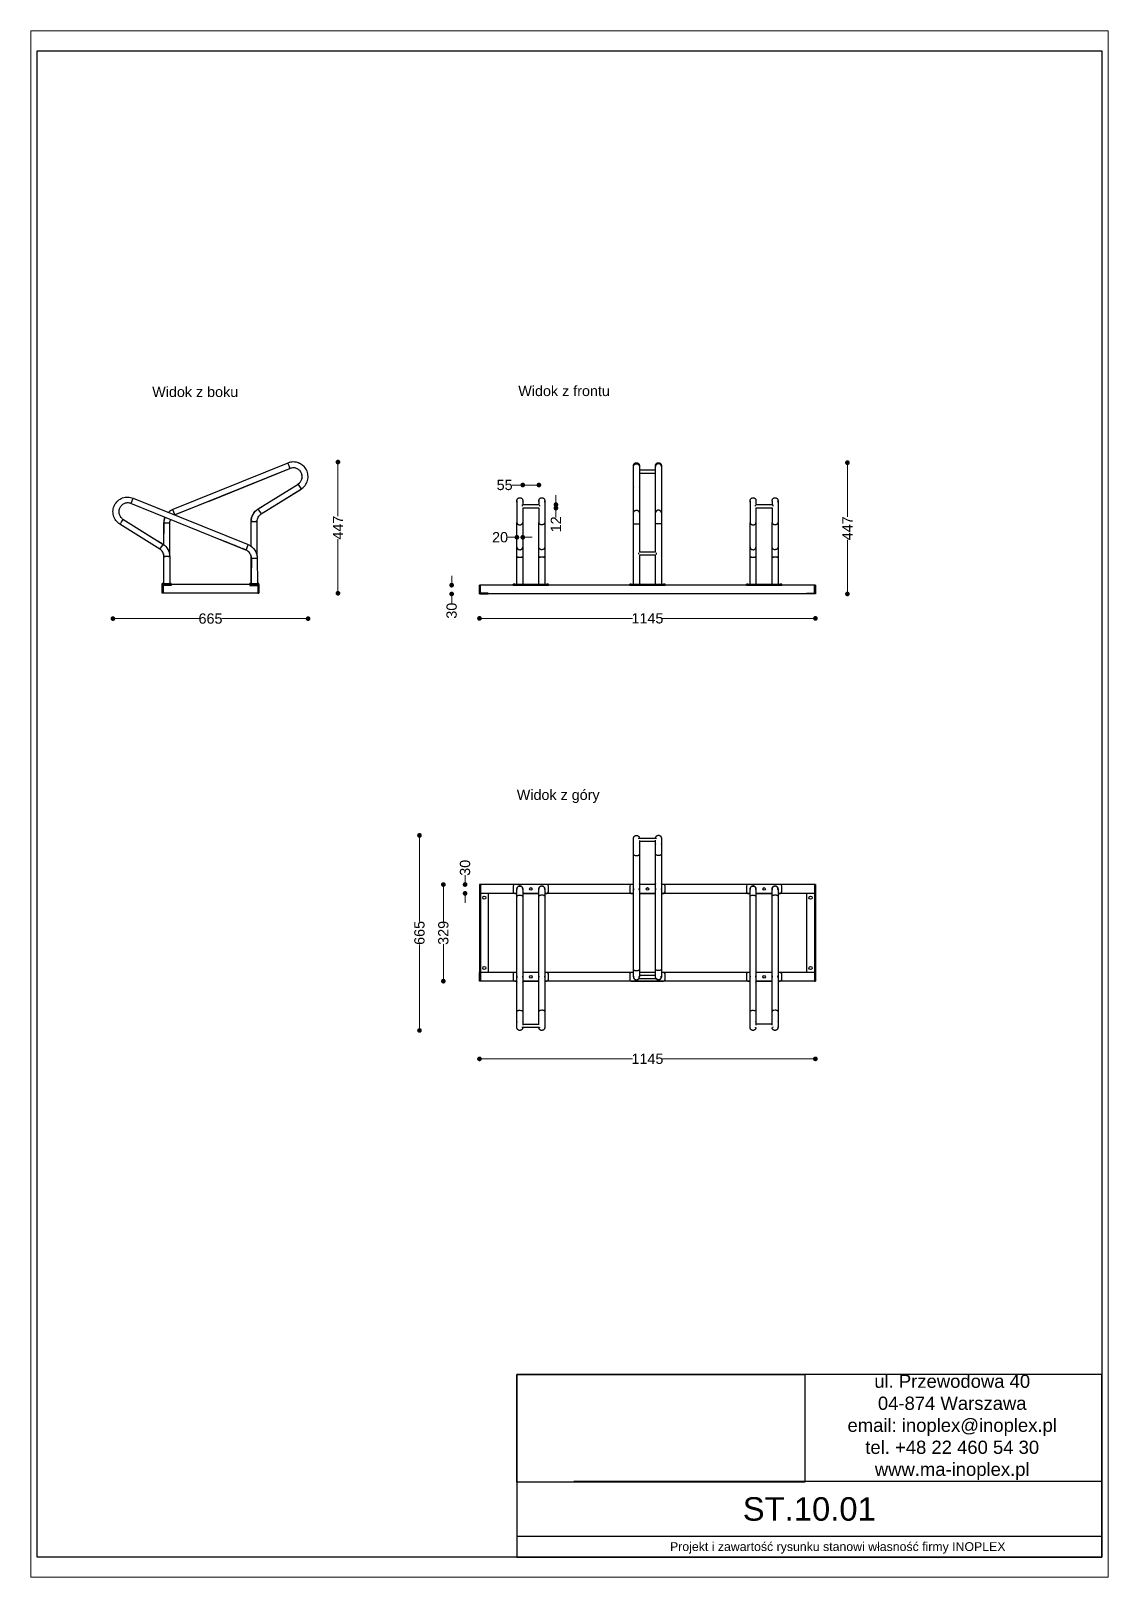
# Paper-space layout 'Układ1' of a CAD drawing. Header units: millimetres. Extents: x 1 to 201, y 2 to 289.
# The model-space entities are those that its viewports show. They can reach past a viewport. Long polylines and large blocks are cut down to what shows.
import ezdxf

# ---------------------------------------------------------------- set-up
doc = ezdxf.new("R2010")
doc.units = ezdxf.units.MM
doc.header["$LTSCALE"] = 3
doc.layers.add('DomyÅ›lny', color=7, linetype='Continuous')
doc.styles.get("Standard").update_dxf_attribs({"font": 'arial.ttf'})
doc.dimstyles.new('MATEUSZ', dxfattribs={"dimtxt": 35, "dimasz": 16, "dimexe": 0.18, "dimexo": 0.0625, "dimgap": 0.09, "dimtad": 0, "dimdec": 0, "dimdsep": 46, "dimtxsty": 'Standard', "dimblk": 'DOT', "dimcen": 0.09, "dimse1": 1, "dimse2": 1, "dimadec": 0, "dimazin": 0, "dimtfac": 1, "dimtdec": 0, "dimtofl": 0, "dimtmove": 0, "dimatfit": 3, "dimfxl": 1, "dimtolj": 1, "dimtzin": 0, "dimlwd": 9, "dimlwe": 9, "dimarcsym": 0})
picture_1 = doc.add_image_def('image1.jpg', size_in_pixel=(1896, 709))

psp = doc.layouts.new('Układ1')

msp = doc.modelspace()

# ---------------------------------------------------------------- texts
for s, p in [('Widok z boku', (10758.3, 28505.3)), ('Widok z frontu', (12006.1, 28508.5)), ('Widok z góry', (12001, 27132.3))]:
    msp.add_text(s, height=34.962).set_placement(p)
at = {"attachment_point": 5}
for s, width, gutter_width, heights, insert, char_height in [('ul. Przewodowa 40\\P04-874 Warszawa\\Pemail: inoplex@inoplex.pl\\Ptel. +48 22 460 54 30\\Pwww.ma-inoplex.pl', 1019.877, 1, [432.7], (13485.1, 24994.8), 45), ('ST.10.01', 1993.625, 1, [0], (12997.9, 24715.8), 80), ('Projekt i zawartość rysunku stanowi własność firmy INOPLEX ', 1800.088, 12.5, [70.5], (13095, 24583.6), 30)]:
    msp.add_mtext_dynamic_manual_height_columns(s, width=width, gutter_width=gutter_width, heights=heights, dxfattribs=dict(at, insert=insert, char_height=char_height))

# ---------------------------------------------------------------- blocks, each defined once
blk = doc.blocks.new('_Dot')
at = {"color": 0, "linetype": 'ByBlock', "lineweight": -2}
blk.add_line((-0.5, 0), (-1, 0), dxfattribs=at)
at = {"color": 0, "linetype": 'ByBlock', "const_width": 0.5}
blk.add_lwpolyline([(-0.25, 0, 1), (0.25, 0, 1)], format="xyb", close=True, dxfattribs=at)
blk = doc.blocks.new('*D22')
at = {"color": 0, "lineweight": 9, "transparency": 16777216}
for p, q in [((11391.5, 28267.8), (11391.5, 28099.6)), ((11391.5, 27852.5), (11391.5, 28020.7))]:
    blk.add_line(p, q, dxfattribs=at)
at = {"layer": 'Defpoints', "color": 0, "transparency": 16777216}
for p in [(11243.4, 28283.8), (11121.6, 27836.5), (11391.5, 27836.5)]:
    blk.add_point(p, dxfattribs=at)
at = {"color": 0, "lineweight": 9, "transparency": 16777216, "xscale": 16, "yscale": 16, "zscale": 16}
for p, rotation in [((11391.5, 28283.8), 90), ((11391.5, 27836.5), 270)]:
    blk.add_blockref('_Dot', p, dxfattribs=dict(at, rotation=rotation))
at = {"color": 0, "transparency": 16777216, "insert": (11391.5, 28060.1), "char_height": 35, "attachment_point": 5, "rotation": 90}
blk.add_mtext('\\A1;447', dxfattribs=at)
blk = doc.blocks.new('*D23')
at = {"color": 0, "lineweight": 9, "transparency": 16777216}
for p, q in [((10640.5, 27750.2), (10918.1, 27750.2)), ((11273.6, 27750.2), (10996, 27750.2))]:
    blk.add_line(p, q, dxfattribs=at)
at = {"layer": 'Defpoints', "color": 0, "transparency": 16777216}
for p in [(11289.6, 28234.4), (10624.5, 28114.8), (11289.6, 27750.2)]:
    blk.add_point(p, dxfattribs=at)
at = {"color": 0, "lineweight": 9, "transparency": 16777216, "xscale": 16, "yscale": 16, "zscale": 16, "rotation": 180}
blk.add_blockref('_Dot', (10624.5, 27750.2), dxfattribs=at)
at = {"color": 0, "lineweight": 9, "transparency": 16777216, "xscale": 16, "yscale": 16, "zscale": 16}
blk.add_blockref('_Dot', (11289.6, 27750.2), dxfattribs=at)
at = {"color": 0, "transparency": 16777216, "insert": (10957, 27750.2), "char_height": 35, "attachment_point": 5}
blk.add_mtext('\\A1;665', dxfattribs=at)
blk = doc.blocks.new('*D24')
at = {"color": 0, "lineweight": 9, "transparency": 16777216}
for p, q in [((11889.8, 27751), (12395.5, 27751)), ((13002.8, 27751), (12497.1, 27751))]:
    blk.add_line(p, q, dxfattribs=at)
at = {"layer": 'Defpoints', "color": 0, "transparency": 16777216}
for p in [(11873.8, 27834.2), (13018.8, 27834.2), (13018.8, 27751)]:
    blk.add_point(p, dxfattribs=at)
at = {"color": 0, "lineweight": 9, "transparency": 16777216, "xscale": 16, "yscale": 16, "zscale": 16, "rotation": 180}
blk.add_blockref('_Dot', (11873.8, 27751), dxfattribs=at)
at = {"color": 0, "lineweight": 9, "transparency": 16777216, "xscale": 16, "yscale": 16, "zscale": 16}
blk.add_blockref('_Dot', (13018.8, 27751), dxfattribs=at)
at = {"color": 0, "transparency": 16777216, "insert": (12446.3, 27751), "char_height": 35, "attachment_point": 5}
blk.add_mtext('\\A1;1145', dxfattribs=at)
blk = doc.blocks.new('*D25')
at = {"color": 0, "lineweight": 9, "transparency": 16777216}
for p, q in [((13127.8, 28265.6), (13127.8, 28097.4)), ((13127.8, 27850.2), (13127.8, 28018.4))]:
    blk.add_line(p, q, dxfattribs=at)
at = {"layer": 'Defpoints', "color": 0, "transparency": 16777216}
for p in [(12483.9, 28281.6), (13018.8, 27834.2), (13127.8, 27834.2)]:
    blk.add_point(p, dxfattribs=at)
at = {"color": 0, "lineweight": 9, "transparency": 16777216, "xscale": 16, "yscale": 16, "zscale": 16}
for p, rotation in [((13127.8, 28281.6), 90), ((13127.8, 27834.2), 270)]:
    blk.add_blockref('_Dot', p, dxfattribs=dict(at, rotation=rotation))
at = {"color": 0, "transparency": 16777216, "insert": (13127.8, 28057.9), "char_height": 35, "attachment_point": 5, "rotation": 90}
blk.add_mtext('\\A1;447', dxfattribs=at)
blk = doc.blocks.new('*D26')
at = {"color": 0, "lineweight": 9, "transparency": 16777216}
for p, q in [((12021.3, 28205.4), (11984.8, 28205.4)), ((12060.3, 28205.4), (12037.3, 28205.4))]:
    blk.add_line(p, q, dxfattribs=at)
at = {"layer": 'Defpoints', "color": 0, "transparency": 16777216}
for p in [(12076.3, 28205.4), (12021.3, 28126.7), (12076.3, 28126.7)]:
    blk.add_point(p, dxfattribs=at)
at = {"color": 0, "lineweight": 9, "transparency": 16777216, "xscale": 16, "yscale": 16, "zscale": 16, "rotation": 180}
blk.add_blockref('_Dot', (12021.3, 28205.4), dxfattribs=at)
at = {"color": 0, "lineweight": 9, "transparency": 16777216, "xscale": 16, "yscale": 16, "zscale": 16}
blk.add_blockref('_Dot', (12076.3, 28205.4), dxfattribs=at)
at = {"color": 0, "transparency": 16777216, "insert": (11959.5, 28205.4), "char_height": 35, "attachment_point": 5}
blk.add_mtext('\\A1;55', dxfattribs=at)
blk = doc.blocks.new('*D27')
at = {"color": 0, "lineweight": 9, "transparency": 16777216}
for p, q in [((11985.4, 28027.3), (11969.4, 28027.3)), ((12037.3, 28027.3), (12053.3, 28027.3))]:
    blk.add_line(p, q, dxfattribs=at)
at = {"layer": 'Defpoints', "color": 0, "transparency": 16777216}
for p in [(12001.4, 28079.2), (12021.3, 28078.2), (12001.4, 28027.3)]:
    blk.add_point(p, dxfattribs=at)
at = {"color": 0, "lineweight": 9, "transparency": 16777216, "xscale": 16, "yscale": 16, "zscale": 16}
blk.add_blockref('_Dot', (12001.4, 28027.3), dxfattribs=at)
at = {"color": 0, "lineweight": 9, "transparency": 16777216, "xscale": 16, "yscale": 16, "zscale": 16, "rotation": 180}
blk.add_blockref('_Dot', (12021.3, 28027.3), dxfattribs=at)
at = {"color": 0, "transparency": 16777216, "insert": (11944, 28027.3), "char_height": 35, "attachment_point": 5}
blk.add_mtext('\\A1;20', dxfattribs=at)
blk = doc.blocks.new('*D28')
at = {"color": 0, "lineweight": 9, "transparency": 16777216}
for p, q in [((12134.3, 28154.7), (12134.3, 28170.7)), ((12134.3, 28110.7), (12134.3, 28094.7))]:
    blk.add_line(p, q, dxfattribs=at)
at = {"layer": 'Defpoints', "color": 0, "transparency": 16777216}
for p in [(12076.3, 28138.7), (12076.3, 28126.7), (12134.3, 28126.7)]:
    blk.add_point(p, dxfattribs=at)
at = {"color": 0, "lineweight": 9, "transparency": 16777216, "xscale": 16, "yscale": 16, "zscale": 16}
for p, rotation in [((12134.3, 28138.7), 270), ((12134.3, 28126.7), 90)]:
    blk.add_blockref('_Dot', p, dxfattribs=dict(at, rotation=rotation))
at = {"color": 0, "transparency": 16777216, "insert": (12134.3, 28071.4), "char_height": 35, "attachment_point": 5, "rotation": 90}
blk.add_mtext('\\A1;12', dxfattribs=at)
blk = doc.blocks.new('*D29')
at = {"color": 0, "lineweight": 9, "transparency": 16777216}
for p, q in [((11779, 27880.2), (11779, 27896.2)), ((11779, 27818.2), (11779, 27802.2))]:
    blk.add_line(p, q, dxfattribs=at)
at = {"layer": 'Defpoints', "color": 0, "transparency": 16777216}
for p in [(11779, 27834.2), (11873.8, 27864.2), (11873.8, 27834.2)]:
    blk.add_point(p, dxfattribs=at)
at = {"color": 0, "lineweight": 9, "transparency": 16777216, "xscale": 16, "yscale": 16, "zscale": 16}
for p, rotation in [((11779, 27864.2), 270), ((11779, 27834.2), 90)]:
    blk.add_blockref('_Dot', p, dxfattribs=dict(at, rotation=rotation))
at = {"color": 0, "transparency": 16777216, "insert": (11779, 27777.1), "char_height": 35, "attachment_point": 5, "rotation": 90}
blk.add_mtext('\\A1;30', dxfattribs=at)
blk = doc.blocks.new('*D30')
at = {"color": 0, "lineweight": 9, "transparency": 16777216}
for p, q in [((11889.8, 26250.1), (12395.4, 26250.1)), ((13002.8, 26250.1), (12497.1, 26250.1))]:
    blk.add_line(p, q, dxfattribs=at)
at = {"layer": 'Defpoints', "color": 0, "transparency": 16777216}
for p in [(11873.8, 26514.8), (13018.8, 26514.8), (13018.8, 26250.1)]:
    blk.add_point(p, dxfattribs=at)
at = {"color": 0, "lineweight": 9, "transparency": 16777216, "xscale": 16, "yscale": 16, "zscale": 16, "rotation": 180}
blk.add_blockref('_Dot', (11873.8, 26250.1), dxfattribs=at)
at = {"color": 0, "lineweight": 9, "transparency": 16777216, "xscale": 16, "yscale": 16, "zscale": 16}
blk.add_blockref('_Dot', (13018.8, 26250.1), dxfattribs=at)
at = {"color": 0, "transparency": 16777216, "insert": (12446.3, 26250.1), "char_height": 35, "attachment_point": 5}
blk.add_mtext('\\A1;1145', dxfattribs=at)
blk = doc.blocks.new('*D31')
at = {"color": 0, "lineweight": 9, "transparency": 16777216}
for p, q in [((11750.7, 26828), (11750.7, 26718.2)), ((11750.7, 26530.8), (11750.7, 26640.6))]:
    blk.add_line(p, q, dxfattribs=at)
at = {"layer": 'Defpoints', "color": 0, "transparency": 16777216}
for p in [(11876.8, 26844), (11750.7, 26514.8), (11873.8, 26514.8)]:
    blk.add_point(p, dxfattribs=at)
at = {"color": 0, "lineweight": 9, "transparency": 16777216, "xscale": 16, "yscale": 16, "zscale": 16}
for p, rotation in [((11750.7, 26844), 90), ((11750.7, 26514.8), 270)]:
    blk.add_blockref('_Dot', p, dxfattribs=dict(at, rotation=rotation))
at = {"color": 0, "transparency": 16777216, "insert": (11750.7, 26679.4), "char_height": 35, "attachment_point": 5, "rotation": 90}
blk.add_mtext('\\A1;329', dxfattribs=at)
blk = doc.blocks.new('*D32')
at = {"color": 0, "lineweight": 9, "transparency": 16777216}
for p, q in [((11669.3, 26995.5), (11669.3, 26718.2)), ((11669.3, 26362.9), (11669.3, 26640.2))]:
    blk.add_line(p, q, dxfattribs=at)
at = {"layer": 'Defpoints', "color": 0, "transparency": 16777216}
for p in [(12409.7, 27011.5), (11669.3, 26346.9), (12011.3, 26346.9)]:
    blk.add_point(p, dxfattribs=at)
at = {"color": 0, "lineweight": 9, "transparency": 16777216, "xscale": 16, "yscale": 16, "zscale": 16}
for p, rotation in [((11669.3, 27011.5), 90), ((11669.3, 26346.9), 270)]:
    blk.add_blockref('_Dot', p, dxfattribs=dict(at, rotation=rotation))
at = {"color": 0, "transparency": 16777216, "insert": (11669.3, 26679.2), "char_height": 35, "attachment_point": 5, "rotation": 90}
blk.add_mtext('\\A1;665', dxfattribs=at)
blk = doc.blocks.new('*D33')
at = {"color": 0, "lineweight": 9, "transparency": 16777216}
for p, q in [((11824.7, 26860), (11824.7, 26876)), ((11824.7, 26798), (11824.7, 26782))]:
    blk.add_line(p, q, dxfattribs=at)
at = {"layer": 'Defpoints', "color": 0, "transparency": 16777216}
for p in [(11824.7, 26844), (11873.8, 26844), (11903.8, 26814)]:
    blk.add_point(p, dxfattribs=at)
at = {"color": 0, "lineweight": 9, "transparency": 16777216, "xscale": 16, "yscale": 16, "zscale": 16}
for p, rotation in [((11824.7, 26844), 270), ((11824.7, 26814), 90)]:
    blk.add_blockref('_Dot', p, dxfattribs=dict(at, rotation=rotation))
at = {"color": 0, "transparency": 16777216, "insert": (11824.7, 26901.1), "char_height": 35, "attachment_point": 5, "rotation": 90}
blk.add_mtext('\\A1;30', dxfattribs=at)

# ---------------------------------------------------------------- dimensions: what is measured, and where the dimension line sits
for base, p1, p2, picture, middle in [((11391.5, 27836.5), (11243.4, 28283.8), (11121.6, 27836.5), '*D22', (11391.5, 28060.1)), ((13127.8, 27834.2), (12483.9, 28281.6), (13018.8, 27834.2), '*D25', (13127.8, 28057.9)), ((12134.3, 28126.7), (12076.3, 28138.7), (12076.3, 28126.7), '*D28', (12134.3, 28071.4)), ((11779, 27834.2), (11873.8, 27864.2), (11873.8, 27834.2), '*D29', (11779, 27777.1)), ((11669.3, 26346.9), (12409.7, 27011.5), (12011.3, 26346.9), '*D32', (11669.3, 26679.2)), ((11824.7, 26844), (11903.8, 26814), (11873.8, 26844), '*D33', (11824.7, 26901.1)), ((11750.7, 26514.8), (11876.8, 26844), (11873.8, 26514.8), '*D31', (11750.7, 26679.4))]:
    dim = msp.add_linear_dim(base=base, p1=p1, p2=p2, angle=90, dimstyle='MATEUSZ')
    dim.commit()
    dim.dimension.update_dxf_attribs({"geometry": picture, "text_midpoint": middle})
for base, p1, p2, picture, middle in [((11289.6, 27750.2), (10624.5, 28114.8), (11289.6, 28234.4), '*D23', (10957, 27750.2)), ((12001.4, 28027.3), (12021.3, 28078.2), (12001.4, 28079.2), '*D27', (11944, 28027.3)), ((13018.8, 27751), (11873.8, 27834.2), (13018.8, 27834.2), '*D24', (12446.3, 27751)), ((13018.8, 26250.1), (11873.8, 26514.8), (13018.8, 26514.8), '*D30', (12446.3, 26250.1))]:
    dim = msp.add_linear_dim(base=base, p1=p1, p2=p2, dimstyle='MATEUSZ')
    dim.commit()
    dim.dimension.update_dxf_attribs({"geometry": picture, "text_midpoint": middle})
dim = msp.add_linear_dim(base=(12076.3, 28205.4), p1=(12021.3, 28126.7), p2=(12076.3, 28126.7), dimstyle='MATEUSZ')
dim.commit()
dim.dimension.update_dxf_attribs({"geometry": '*D26', "text_midpoint": (11959.5, 28205.4), "dimtype": 160})

# ---------------------------------------------------------------- linework, layer by layer
for p, q in [((13995, 24809.6), (12194.9, 24809.6)), ((13994.7, 24623), (12001.1, 24623))]:
    msp.add_line(p, q)
for points in [[(10366.2, 24552.5), (10366.2, 29684.6), (13995, 29684.6), (13995, 24552.5)], [(12001.1, 24552.5), (13995, 24552.5), (13995, 25174.2), (12001.1, 25174.2)]]:
    msp.add_lwpolyline(points, close=True)
at = {"layer": 'DomyÅ›lny'}
for p, q in [((11220.4, 28280.2), (10828.3, 28121.9)), ((11220.7, 28280.2), (10828.7, 28121.9)), ((11228.3, 28261.7), (10836.2, 28103.4)), ((10949.8, 28149.4), (11227.9, 28261.7)), ((12398.7, 28110.4), (12398.7, 28268.7)), ((12418.7, 28268.7), (12418.7, 28110.4)), ((12418.7, 28257.1), (12473.9, 28257.1)), ((12473.9, 28245.1), (12418.7, 28245.1)), ((12473.9, 28110.4), (12473.9, 28268.7)), ((12493.9, 28268.7), (12493.9, 28110.4)), ((11119.3, 28123.8), (11255.4, 28208.5)), ((11129.9, 28106.8), (11266, 28191.6)), ((11256.7, 28186), (11258, 28186.8)), ((11258.2, 28186.9), (11259.5, 28187.7)), ((11259.6, 28187.8), (11260.9, 28188.6)), ((11261, 28188.7), (11262.3, 28189.5)), ((11262.4, 28189.6), (11263.2, 28190)), ((11263.3, 28190.1), (11264.6, 28190.9)), ((11264.7, 28191), (11265.7, 28191.6)), ((11077.9, 27983.8), (10685.8, 28142.2)), ((11077.9, 27983.8), (10685.8, 28142.2)), ((10693.4, 28160.7), (11085.4, 28002.4)), ((10693.4, 28160.7), (11085.4, 28002.4)), ((10949.8, 28149.4), (10835.9, 28103.4)), ((11172.1, 28133.3), (11173.4, 28134.1)), ((11173.5, 28134.2), (11174.8, 28135)), ((11174.9, 28135.1), (11175.7, 28135.5)), ((11176.4, 28136), (11177.1, 28136.4)), ((11177.2, 28136.5), (11178.5, 28137.3)), ((11178.7, 28137.4), (11180, 28138.2)), ((11180.1, 28138.3), (11181.4, 28139.1)), ((11181.5, 28139.2), (11182.8, 28140)), ((11182.9, 28140), (11184.2, 28140.9)), ((11184.4, 28140.9), (11185.6, 28141.7)), ((11185.8, 28141.8), (11186.5, 28142.3)), ((11186.7, 28142.4), (11187.9, 28143.2)), ((11188.1, 28143.2), (11189.4, 28144.1)), ((11189.5, 28144.1), (11190.8, 28144.9)), ((11190.9, 28145), (11192.2, 28145.8)), ((11192.3, 28145.9), (11193.6, 28146.7)), ((11193.8, 28146.8), (11195.1, 28147.6)), ((11195.2, 28147.7), (11195.9, 28148.1)), ((11196.1, 28148.2), (11197.4, 28149)), ((11197.5, 28149.1), (11198.8, 28149.9)), ((11198.9, 28150), (11200.2, 28150.8)), ((11200.3, 28150.9), (11201.6, 28151.7)), ((11201.7, 28151.8), (11203, 28152.6)), ((11203.2, 28152.6), (11204.5, 28153.4)), ((11204.6, 28153.5), (11205.3, 28154)), ((11205.5, 28154.1), (11206.8, 28154.9)), ((11206.9, 28155), (11208.2, 28155.8)), ((11208.3, 28155.8), (11209.6, 28156.7)), ((11209.7, 28156.7), (11211, 28157.5)), ((11211.1, 28157.6), (11212.4, 28158.4)), ((11212.6, 28158.5), (11213.9, 28159.3)), ((11214, 28159.4), (11214.7, 28159.9)), ((11214.9, 28159.9), (11216.2, 28160.7)), ((11216.3, 28160.8), (11217.6, 28161.6)), ((11217.7, 28161.7), (11219, 28162.5)), ((11219.1, 28162.6), (11220.4, 28163.4)), ((11220.6, 28163.5), (11221.8, 28164.3)), ((11222, 28164.4), (11223.3, 28165.2)), ((11223.4, 28165.2), (11224.1, 28165.7)), ((11224.3, 28165.8), (11225.6, 28166.6)), ((11225.7, 28166.7), (11227, 28167.5)), ((11227.1, 28167.6), (11228.4, 28168.4)), ((11228.5, 28168.4), (11229.8, 28169.2)), ((11230, 28169.3), (11231.2, 28170.1)), ((11231.4, 28170.2), (11232.7, 28171)), ((11232.8, 28171.1), (11233.5, 28171.6)), ((11234.2, 28172), (11235, 28172.4)), ((11235.1, 28172.5), (11236.4, 28173.3)), ((11236.5, 28173.4), (11237.8, 28174.2)), ((11237.9, 28174.3), (11239.2, 28175.1)), ((11239.4, 28175.2), (11240.7, 28176)), ((11240.8, 28176.1), (11242.1, 28176.9)), ((11242.2, 28177), (11243.5, 28177.8)), ((11243.6, 28177.8), (11244.4, 28178.3)), ((11244.5, 28178.4), (11245.8, 28179.2)), ((11245.9, 28179.3), (11247.2, 28180.1)), ((11247.3, 28180.2), (11248.6, 28181)), ((11248.8, 28181), (11250.1, 28181.8)), ((11250.2, 28181.9), (11251.5, 28182.7)), ((11251.6, 28182.8), (11252.9, 28183.6)), ((11253, 28183.7), (11253.8, 28184.2)), ((11253.9, 28184.2), (11255.2, 28185)), ((11255.3, 28185.1), (11256.6, 28185.9)), ((12020.3, 28138.7), (12077.5, 28138.7)), ((12815.3, 28138.7), (12872.5, 28138.7)), ((10658.7, 28089), (10761.5, 28024.9)), ((10658.7, 28089), (10794.8, 28004.2)), ((11095.9, 27996.4), (11095.9, 28081.3)), ((11115.9, 27963.3), (11115.9, 28081.3)), ((11118.9, 28123.8), (11133.1, 28132.6)), ((11129.8, 28107), (11131.5, 28108)), ((11131.6, 28108.1), (11132.9, 28108.9)), ((11133.1, 28109), (11134.4, 28109.8)), ((11134.5, 28109.9), (11135.8, 28110.7)), ((11135.9, 28110.8), (11137.2, 28111.6)), ((11137.3, 28111.6), (11138.1, 28112.1)), ((11138.2, 28112.2), (11139.5, 28113)), ((11139.6, 28113.1), (11140.9, 28113.9)), ((11141, 28114), (11142.3, 28114.8)), ((11142.5, 28114.9), (11143.8, 28115.7)), ((11143.9, 28115.7), (11145.2, 28116.5)), ((11145.3, 28116.6), (11146.6, 28117.4)), ((11146.7, 28117.5), (11147.5, 28118)), ((11147.6, 28118.1), (11148.9, 28118.9)), ((11149, 28118.9), (11150.3, 28119.7)), ((11150.5, 28119.8), (11151.7, 28120.6)), ((11151.9, 28120.7), (11153.2, 28121.5)), ((11153.3, 28121.6), (11154.6, 28122.4)), ((11154.7, 28122.5), (11156, 28123.3)), ((11156.1, 28123.4), (11156.9, 28123.8)), ((11157, 28123.9), (11158.3, 28124.7)), ((11158.4, 28124.8), (11159.7, 28125.6)), ((11159.9, 28125.7), (11161.2, 28126.5)), ((11161.3, 28126.6), (11162.6, 28127.4)), ((11162.7, 28127.4), (11164, 28128.3)), ((11164.1, 28128.3), (11165.4, 28129.1)), ((11165.5, 28129.2), (11166.3, 28129.7)), ((11166.4, 28129.8), (11167.7, 28130.6)), ((11167.8, 28130.6), (11169.1, 28131.5)), ((11169.3, 28131.5), (11170.6, 28132.3)), ((11170.7, 28132.4), (11172, 28133.2)), ((12076.3, 28126.7), (12021.3, 28126.7)), ((12871.3, 28126.7), (12816.3, 28126.7)), ((10784.2, 27987.3), (10648.1, 28072)), ((10784.2, 27987.3), (10648.1, 28072)), ((10797.1, 28075.6), (10796.9, 28002.9)), ((10797.4, 28075.6), (10797.2, 28002.6)), ((10817.4, 28075.6), (10817.1, 27971.3)), ((12001.3, 27993.5), (12001.3, 28078.2)), ((12021.3, 28078.2), (12021.3, 27993.5)), ((12076.3, 27993.5), (12076.3, 28078.2)), ((12096.3, 28078.2), (12096.3, 27993.5)), ((12398.7, 27867.2), (12398.7, 28073.3)), ((12418.7, 28073.3), (12418.7, 27978)), ((12473.9, 27978), (12473.9, 28073.3)), ((12493.9, 28073.3), (12493.9, 27867.2)), ((12796.3, 27993.5), (12796.3, 28078.2)), ((12816.3, 28078.2), (12816.3, 27993.5)), ((12871.3, 27993.5), (12871.3, 28078.2)), ((12891.3, 28078.2), (12891.3, 27993.5)), ((10761.5, 28024.9), (10786.9, 28009.2)), ((10788.2, 28008.3), (10786.6, 28009.3)), ((10788.3, 28008.3), (10788.2, 28008.3)), ((10788.3, 28008.3), (10794.8, 28004.2)), ((10992.8, 28018.2), (10992.5, 28018.3)), ((10993, 28018.1), (10992.8, 28018.2)), ((10993.4, 28017.9), (10993, 28018.1)), ((10993.7, 28017.8), (10993.4, 28017.9)), ((11012.7, 28010.2), (10993.7, 28017.8)), ((11013.2, 28010), (11012.7, 28010.2)), ((11013.5, 28009.8), (11013.2, 28010)), ((11014.1, 28009.6), (11013.5, 28009.8)), ((11014.7, 28009.3), (11014.1, 28009.6)), ((11015.3, 28009.1), (11014.7, 28009.3)), ((11016.7, 28008.6), (11015.3, 28009.1)), ((11019.3, 28007.5), (11016.7, 28008.6)), ((11020.5, 28007), (11019.3, 28007.5)), ((11027.9, 28004), (11020.5, 28007)), ((11028.3, 28003.9), (11027.9, 28004)), ((11028.8, 28003.7), (11028.3, 28003.9)), ((11030.4, 28003), (11028.8, 28003.7)), ((11030.8, 28002.8), (11030.4, 28003)), ((11031.3, 28002.7), (11030.8, 28002.8)), ((11032.2, 28002.3), (11031.3, 28002.7)), ((11034.1, 28001.5), (11032.2, 28002.3)), ((11035.4, 28001), (11034.1, 28001.5)), ((11037.1, 28000.3), (11035.4, 28001)), ((11037.8, 28000), (11037.1, 28000.3)), ((11040.6, 27998.9), (11037.8, 28000)), ((11042.4, 27998.2), (11040.6, 27998.9)), ((11043.9, 27997.6), (11042.4, 27998.2)), ((11044.8, 27997.2), (11043.9, 27997.6)), ((11046.3, 27996.6), (11044.8, 27997.2)), ((11048, 27995.9), (11046.3, 27996.6)), ((11049.8, 27995.2), (11048, 27995.9)), ((11053.4, 27993.7), (11049.8, 27995.2)), ((11054.6, 27993.2), (11053.4, 27993.7)), ((11057.1, 27992.2), (11054.6, 27993.2)), ((11058.3, 27991.7), (11057.1, 27992.2)), ((11059.3, 27991.3), (11058.3, 27991.7)), ((11060.7, 27990.8), (11059.3, 27991.3)), ((11064.2, 27989.4), (11060.7, 27990.8)), ((11065.1, 27989), (11064.2, 27989.4)), ((11066, 27988.6), (11065.1, 27989)), ((11066.6, 27988.4), (11066, 27988.6)), ((11067.2, 27988.2), (11066.6, 27988.4)), ((11067.9, 27987.9), (11067.2, 27988.2)), ((11069.3, 27987.3), (11067.9, 27987.9)), ((11070.4, 27986.8), (11069.3, 27987.3)), ((11070.9, 27986.7), (11070.4, 27986.8)), ((11071.8, 27986.3), (11070.9, 27986.7)), ((11072.4, 27986.1), (11071.8, 27986.3)), ((11073, 27985.8), (11072.4, 27986.1)), ((11073.4, 27985.6), (11073, 27985.8)), ((11074.3, 27985.3), (11073.4, 27985.6)), ((11074.9, 27985), (11074.3, 27985.3)), ((11075.9, 27984.6), (11074.9, 27985)), ((11076.7, 27984.3), (11075.9, 27984.6)), ((11077.9, 27983.8), (11076.7, 27984.3)), ((12418.7, 27978), (12473.9, 27978)), ((10796.7, 27970.9), (10796.4, 27869.5)), ((10797.1, 27969.8), (10796.7, 27869.5)), ((10798.2, 27869.5), (10798.2, 27961.8)), ((10818.2, 27961.7), (10818.2, 27869.5)), ((11095.6, 27930.9), (11095.6, 27931.3)), ((11095.6, 27869.5), (11095.6, 27930.9)), ((11095.9, 27869.5), (11095.9, 27962.9)), ((11096.6, 27955.7), (11096.6, 27956)), ((11096.9, 27869.5), (11096.6, 27956)), ((11096.6, 27955.7), (11096.6, 27955.1)), ((11096.6, 27955.1), (11096.6, 27954)), ((11096.6, 27954), (11096.6, 27953.6)), ((11096.6, 27953.6), (11096.6, 27953.2)), ((11096.6, 27953.2), (11096.6, 27952.9)), ((11096.6, 27952.9), (11096.6, 27952.4)), ((11096.6, 27952.4), (11096.7, 27951.7)), ((11096.7, 27951.7), (11096.7, 27950.3)), ((11096.7, 27950.3), (11096.7, 27950)), ((11096.7, 27950), (11096.7, 27949.3)), ((11096.7, 27949.3), (11096.7, 27948.9)), ((11096.7, 27948.9), (11096.7, 27948.4)), ((11096.7, 27948.4), (11096.7, 27947.9)), ((11096.7, 27947.9), (11096.7, 27947)), ((11096.7, 27947), (11096.7, 27940.3)), ((11096.7, 27940.3), (11096.7, 27938.9)), ((11096.7, 27938.9), (11096.7, 27937.5)), ((11096.7, 27937.5), (11096.7, 27936.8)), ((11096.7, 27936.8), (11096.7, 27935.7)), ((11096.7, 27935.7), (11096.7, 27934.9)), ((11096.7, 27934.9), (11096.7, 27930.3)), ((11096.7, 27930.3), (11096.7, 27928.3)), ((11096.7, 27928.3), (11096.7, 27927.4)), ((11096.7, 27927.4), (11096.8, 27922.9)), ((11116.6, 27956), (11116.9, 27869.5)), ((11116.6, 27956), (11116.9, 27869.5)), ((12001.3, 27867.2), (12001.3, 27959.5)), ((12021.3, 27959.5), (12021.3, 27867.2)), ((12076.3, 27867.2), (12076.3, 27959.5)), ((12096.3, 27959.5), (12096.3, 27867.2)), ((12418.7, 27966), (12418.7, 27867.2)), ((12473.9, 27966), (12418.7, 27966)), ((12473.9, 27867.2), (12473.9, 27966)), ((12796.3, 27867.2), (12796.3, 27959.5)), ((12816.3, 27959.5), (12816.3, 27867.2)), ((12871.3, 27867.2), (12871.3, 27959.5)), ((12891.3, 27959.5), (12891.3, 27867.2)), ((10792.5, 27866.5), (10792.5, 27869.5)), ((11121.6, 27866.5), (10792.5, 27866.5)), ((10792.5, 27866.5), (10792.5, 27836.5)), ((10792.5, 27836.5), (10792.5, 27866.5)), ((10792.5, 27866.5), (10822.5, 27866.5)), ((11121.6, 27836.5), (10792.5, 27836.5)), ((10795.5, 27836.5), (10792.5, 27836.5)), ((10822.5, 27863.5), (10795.5, 27863.5)), ((10795.5, 27863.5), (10795.5, 27836.5)), ((10797.5, 27866.5), (10797.5, 27869.5)), ((10797.5, 27869.5), (10817.5, 27869.5)), ((10817.5, 27866.5), (10817.5, 27869.5)), ((10822.5, 27866.5), (10822.5, 27869.5)), ((10822.5, 27866.5), (10822.5, 27863.5)), ((11091.6, 27866.5), (11091.6, 27869.5)), ((11121.6, 27866.5), (11091.6, 27866.5)), ((11091.6, 27866.5), (11091.6, 27863.5)), ((11091.6, 27863.5), (11118.6, 27863.5)), ((11096.6, 27869.5), (11116.6, 27869.5)), ((11096.6, 27866.5), (11096.6, 27869.5)), ((11116.6, 27866.5), (11116.6, 27869.5)), ((11118.6, 27863.5), (11118.6, 27836.5)), ((11118.6, 27836.5), (11121.6, 27836.5)), ((11121.6, 27866.5), (11121.6, 27869.5)), ((11121.6, 27866.5), (11121.6, 27836.5)), ((11121.6, 27836.5), (11121.6, 27866.5)), ((11873.8, 27864.2), (11873.8, 27834.2)), ((11876.8, 27864.2), (11873.8, 27864.2)), ((11873.8, 27834.2), (11873.8, 27864.2)), ((13018.8, 27864.2), (11873.8, 27864.2)), ((11873.8, 27834.2), (11903.8, 27834.2)), ((13018.8, 27834.2), (11873.8, 27834.2)), ((11876.8, 27837.2), (11876.8, 27864.2)), ((11903.8, 27837.2), (11876.8, 27837.2)), ((11903.8, 27834.2), (11903.8, 27837.2)), ((11988.8, 27864.2), (11988.8, 27867.2)), ((11993.8, 27864.2), (11993.8, 27867.2)), ((11993.8, 27867.2), (12103.8, 27867.2)), ((11993.8, 27864.2), (12103.8, 27864.2)), ((12103.8, 27864.2), (12103.8, 27867.2)), ((12108.8, 27864.2), (12108.8, 27867.2)), ((12386.3, 27864.2), (12386.3, 27867.2)), ((12391.3, 27864.2), (12391.3, 27867.2)), ((12391.3, 27867.2), (12501.3, 27867.2)), ((12391.3, 27864.2), (12501.3, 27864.2)), ((12501.3, 27864.2), (12501.3, 27867.2)), ((12506.3, 27864.2), (12506.3, 27867.2)), ((12783.8, 27864.2), (12783.8, 27867.2)), ((12788.8, 27864.2), (12788.8, 27867.2)), ((12788.8, 27867.2), (12898.8, 27867.2)), ((12788.8, 27864.2), (12898.8, 27864.2)), ((12898.8, 27864.2), (12898.8, 27867.2)), ((12903.8, 27864.2), (12903.8, 27867.2)), ((12988.8, 27834.2), (12988.8, 27837.2)), ((12988.8, 27837.2), (13015.8, 27837.2)), ((13018.8, 27834.2), (12988.8, 27834.2)), ((13015.8, 27864.2), (13018.8, 27864.2)), ((13015.8, 27837.2), (13015.8, 27864.2)), ((13018.8, 27864.2), (13018.8, 27834.2)), ((13018.8, 27834.2), (13018.8, 27864.2)), ((12416.2, 27002.2), (12476.2, 27002.2)), ((12473.8, 26990.2), (12418.7, 26990.2)), ((12398.7, 26554.4), (12398.7, 26946.5)), ((12418.7, 26946.5), (12418.7, 26554.4)), ((12473.8, 26554.8), (12473.8, 26946.8)), ((12493.8, 26946.8), (12493.8, 26554.8)), ((11873.8, 26844), (11873.8, 26514.8)), ((11876.8, 26844), (11873.8, 26844)), ((11873.8, 26844), (11873.8, 26814)), ((12398.7, 26844), (11873.8, 26844)), ((11876.8, 26844), (11876.8, 26514.8)), ((11988.8, 26839), (11988.8, 26819)), ((12103.8, 26844), (11993.8, 26844)), ((12108.8, 26819), (12108.8, 26839)), ((12386.3, 26839), (12386.3, 26819)), ((12398.7, 26844), (12391.3, 26844)), ((12473.8, 26844), (12418.7, 26844)), ((12473.8, 26844), (12418.7, 26844)), ((13018.8, 26844), (12493.8, 26844)), ((12501.3, 26844), (12493.8, 26844)), ((12506.3, 26819), (12506.3, 26839)), ((12783.8, 26839), (12783.8, 26819)), ((12898.8, 26844), (12788.8, 26844)), ((12903.8, 26819), (12903.8, 26839)), ((13015.8, 26844), (13018.8, 26844)), ((13015.8, 26844), (13015.8, 26514.8)), ((13018.8, 26844), (13018.8, 26514.8)), ((13018.8, 26844), (13018.8, 26814)), ((12001.3, 26814), (11873.8, 26814)), ((11903.8, 26814), (11903.8, 26544.8)), ((11993.8, 26814), (12001.3, 26814)), ((12001.3, 26411.9), (12001.3, 26804)), ((12076.3, 26814), (12021.3, 26814)), ((12021.3, 26814), (12076.3, 26814)), ((12021.3, 26804), (12021.3, 26411.9)), ((12076.3, 26411.9), (12076.3, 26804)), ((12398.7, 26814), (12096.3, 26814)), ((12096.3, 26814), (12103.8, 26814)), ((12096.3, 26804), (12096.3, 26411.9)), ((12391.3, 26814), (12398.7, 26814)), ((12473.8, 26814), (12418.7, 26814)), ((12418.7, 26814), (12473.8, 26814)), ((12796.3, 26814), (12493.8, 26814)), ((12493.8, 26814), (12501.3, 26814)), ((12788.8, 26814), (12796.3, 26814)), ((12796.3, 26411.9), (12796.3, 26804)), ((12871.3, 26814), (12816.3, 26814)), ((12816.3, 26814), (12871.3, 26814)), ((12816.3, 26804), (12816.3, 26411.9)), ((12871.3, 26411.9), (12871.3, 26804)), ((13018.8, 26814), (12891.3, 26814)), ((12891.3, 26814), (12898.8, 26814)), ((12891.3, 26804), (12891.3, 26411.9)), ((12988.8, 26814), (12988.8, 26544.8)), ((11873.8, 26514.8), (11873.8, 26544.8)), ((12001.3, 26544.8), (11873.8, 26544.8)), ((11876.8, 26514.8), (11873.8, 26514.8)), ((12001.3, 26514.8), (11873.8, 26514.8)), ((11988.8, 26539.8), (11988.8, 26519.8)), ((12001.3, 26544.8), (11993.8, 26544.8)), ((11993.8, 26514.8), (12001.3, 26514.8)), ((12076.3, 26544.8), (12021.3, 26544.8)), ((12076.3, 26544.8), (12021.3, 26544.8)), ((12076.3, 26514.8), (12021.3, 26514.8)), ((12021.3, 26514.8), (12076.3, 26514.8)), ((12398.7, 26544.8), (12096.3, 26544.8)), ((12103.8, 26544.8), (12096.3, 26544.8)), ((12796.3, 26514.8), (12096.3, 26514.8)), ((12096.3, 26514.8), (12103.8, 26514.8)), ((12108.8, 26519.8), (12108.8, 26539.8)), ((12386.3, 26539.8), (12386.3, 26519.8)), ((12398.7, 26544.8), (12391.3, 26544.8)), ((12391.3, 26514.8), (12501.3, 26514.8)), ((12476.3, 26523.1), (12416.3, 26523.1)), ((12473.8, 26544.8), (12418.7, 26544.8)), ((12473.8, 26544.8), (12418.7, 26544.8)), ((12418.7, 26535.1), (12473.8, 26535.1)), ((12796.3, 26544.8), (12493.8, 26544.8)), ((12501.3, 26544.8), (12493.8, 26544.8)), ((12506.3, 26519.8), (12506.3, 26539.8)), ((12783.8, 26539.8), (12783.8, 26519.8)), ((12796.3, 26544.8), (12788.8, 26544.8)), ((12788.8, 26514.8), (12796.3, 26514.8)), ((12871.3, 26544.8), (12816.3, 26544.8)), ((12871.3, 26544.8), (12816.3, 26544.8)), ((12871.3, 26514.8), (12816.3, 26514.8)), ((12816.3, 26514.8), (12871.3, 26514.8)), ((13018.8, 26544.8), (12891.3, 26544.8)), ((12898.8, 26544.8), (12891.3, 26544.8)), ((13018.8, 26514.8), (12891.3, 26514.8)), ((12891.3, 26514.8), (12898.8, 26514.8)), ((12903.8, 26519.8), (12903.8, 26539.8)), ((13015.8, 26514.8), (13018.8, 26514.8)), ((13018.8, 26514.8), (13018.8, 26544.8)), ((12078.8, 26356.7), (12018.8, 26356.7)), ((12021.3, 26368.7), (12076.3, 26368.7)), ((12871.3, 26368.7), (12816.3, 26368.7))]:
    msp.add_line(p, q, dxfattribs=at)
for points in [[(11266.1, 28276.1, 0), (11260.9, 28279, 0), (11255.4, 28281.2, 0), (11249.6, 28282.8, 0), (11243.7, 28283.7, 0), (11237.8, 28283.9, 0), (11231.9, 28283.3, 0), (11226, 28282.1, 0), (11220.4, 28280.2, 0)], [(11266, 28191.6, 0), (11269.8, 28194.2, 0), (11273.4, 28197.2, 0), (11276.6, 28200.5, 0), (11279.6, 28204, 0), (11282.2, 28207.9, 0), (11284.4, 28211.9, 0), (11286.3, 28216.2, 0), (11287.7, 28220.6, 0), (11288.8, 28225.1, 0), (11289.4, 28229.7, 0), (11289.6, 28234.4, 0), (11289.3, 28239, 0), (11288.6, 28243.6, 0), (11287.5, 28248.1, 0), (11286, 28252.5, 0), (11284.1, 28256.7, 0), (11281.8, 28260.7, 0), (11279.1, 28264.5, 0), (11276.1, 28268.1, 0), (11272.8, 28271.3, 0), (11269.2, 28274.2, 0), (11265.3, 28276.8, 0), (11261.2, 28279, 0), (11257, 28280.8, 0), (11252.5, 28282.2, 0), (11248, 28283.2, 0), (11243.4, 28283.8, 0), (11238.8, 28283.9, 0), (11234.1, 28283.6, 0), (11229.6, 28282.9, 0), (11225.1, 28281.8, 0), (11220.7, 28280.2, 0)], [(11228.3, 28261.7, 0), (11228.3, 28261.7, 0), (11228.3, 28261.7, 0), (11228.3, 28261.7, 0), (11228.3, 28261.7, 0), (11228.3, 28261.7, 0), (11228.3, 28261.7, 0), (11228.3, 28261.7, 0), (11228.3, 28261.7, 0), (11228.3, 28261.7, 0), (11228.3, 28261.7, 0), (11228.3, 28261.7, 0), (11228.3, 28261.7, 0), (11228.2, 28261.8, 0), (11228.2, 28262, 0), (11227.8, 28262.8, 0), (11224.6, 28270.7, 0), (11221.9, 28277.4, 0), (11221, 28279.5, 0), (11220.8, 28280.1, 0), (11220.7, 28280.2, 0), (11220.7, 28280.2, 0), (11220.7, 28280.2, 0), (11220.7, 28280.2, 0), (11220.7, 28280.2, 0), (11220.7, 28280.2, 0), (11220.7, 28280.2, 0), (11220.7, 28280.2, 0), (11220.7, 28280.2, 0), (11220.7, 28280.2, 0), (11220.7, 28280.2, 0), (11220.7, 28280.2, 0), (11220.7, 28280.2, 0), (11220.7, 28280.2, 0)], [(11255, 28208.5, 0), (11257.3, 28210.1, 0), (11259.5, 28211.9, 0), (11261.4, 28213.8, 0), (11263.2, 28216, 0), (11264.8, 28218.3, 0), (11266.1, 28220.7, 0), (11267.3, 28223.3, 0), (11268.1, 28225.9, 0), (11268.7, 28228.6, 0), (11269.1, 28231.4, 0), (11269.2, 28234.2, 0), (11269.1, 28236.9, 0), (11268.7, 28239.7, 0), (11268, 28242.4, 0), (11267.1, 28245, 0), (11266, 28247.5, 0), (11264.6, 28250, 0), (11263, 28252.3, 0), (11261.2, 28254.4, 0), (11259.2, 28256.3, 0), (11257.1, 28258.1, 0), (11254.7, 28259.6, 0), (11252.3, 28260.9, 0), (11249.7, 28262, 0), (11247.1, 28262.9, 0), (11244.3, 28263.5, 0), (11241.6, 28263.8, 0), (11238.8, 28263.9, 0), (11236, 28263.7, 0), (11233.3, 28263.3, 0), (11230.6, 28262.6, 0), (11227.9, 28261.7, 0)], [(11255.4, 28208.5, 0), (11257.7, 28210.1, 0), (11259.8, 28211.9, 0), (11261.7, 28213.8, 0), (11263.5, 28216, 0), (11265.1, 28218.3, 0), (11266.5, 28220.7, 0), (11267.6, 28223.3, 0), (11268.4, 28225.9, 0), (11269.1, 28228.6, 0), (11269.4, 28231.4, 0), (11269.6, 28234.2, 0), (11269.4, 28236.9, 0), (11269, 28239.7, 0), (11268.4, 28242.4, 0), (11267.4, 28245, 0), (11266.3, 28247.5, 0), (11264.9, 28250, 0), (11263.3, 28252.3, 0), (11261.5, 28254.4, 0), (11259.5, 28256.3, 0), (11257.4, 28258.1, 0), (11255.1, 28259.6, 0), (11252.6, 28260.9, 0), (11250, 28262, 0), (11247.4, 28262.9, 0), (11244.7, 28263.5, 0), (11241.9, 28263.8, 0), (11239.2, 28263.9, 0), (11236.4, 28263.7, 0), (11233.6, 28263.3, 0), (11230.9, 28262.6, 0), (11228.3, 28261.7, 0)], [(11266.7, 28275.7, 0), (11266.2, 28276, 0)], [(11267.2, 28275.4, 0), (11266.7, 28275.7, 0)], [(11267.7, 28275, 0), (11267.3, 28275.3, 0)], [(11268.2, 28274.7, 0), (11267.8, 28275, 0)], [(11269, 28274.1, 0), (11268.3, 28274.6, 0)], [(11269.7, 28273.6, 0), (11269.1, 28274.1, 0)], [(11270.4, 28273.1, 0), (11269.8, 28273.5, 0)], [(11271.3, 28272.4, 0), (11270.7, 28272.8, 0)], [(11272.5, 28271.3, 0), (11271.7, 28272, 0)], [(11275.9, 28268, 0), (11273.3, 28270.5, 0)], [(11277.3, 28266.4, 0), (11276.8, 28266.9, 0)], [(12398.7, 28271.6, 0), (12398.8, 28272.6, 0), (12398.9, 28273.6, 0), (12399.2, 28274.6, 0), (12399.5, 28275.5, 0), (12400, 28276.4, 0), (12400.5, 28277.3, 0), (12401.1, 28278, 0), (12401.7, 28278.8, 0), (12402.5, 28279.4, 0), (12403.3, 28280, 0), (12404.1, 28280.5, 0), (12405, 28280.9, 0), (12405.9, 28281.2, 0), (12406.8, 28281.4, 0), (12407.8, 28281.6, 0), (12408.7, 28281.6, 0)], [(12398.7, 28268.7, 0), (12398.8, 28269.5, 0), (12398.9, 28270.4, 0), (12399.1, 28271.2, 0), (12399.4, 28272.1, 0), (12399.9, 28272.9, 0), (12400.4, 28273.7, 0), (12401, 28274.5, 0), (12401.7, 28275.2, 0), (12402.4, 28275.9, 0), (12403.3, 28276.4, 0), (12404.1, 28276.9, 0), (12405.1, 28277.3, 0), (12406, 28277.6, 0), (12406.9, 28277.8, 0), (12408.7, 28277.9, 0)], [(12398.9, 28270.1, 0), (12398.7, 28271.6, 0)], [(12398.7, 28268.7, 0), (12398.7, 28271.6, 0)], [(12408.7, 28281.6, 0), (12409.7, 28281.6, 0), (12410.7, 28281.4, 0), (12411.7, 28281.2, 0), (12412.6, 28280.8, 0), (12413.5, 28280.4, 0), (12414.4, 28279.9, 0), (12415.2, 28279.3, 0), (12415.9, 28278.6, 0), (12416.5, 28277.9, 0), (12417.1, 28277.1, 0), (12417.6, 28276.3, 0), (12418, 28275.4, 0), (12418.3, 28274.5, 0), (12418.6, 28273.5, 0), (12418.7, 28272.6, 0), (12418.7, 28271.6, 0)], [(12408.7, 28277.9, 0), (12410.6, 28277.8, 0), (12411.5, 28277.6, 0), (12412.4, 28277.3, 0), (12413.3, 28276.9, 0), (12414.2, 28276.4, 0), (12415, 28275.9, 0), (12415.8, 28275.2, 0), (12416.5, 28274.5, 0), (12417.1, 28273.7, 0), (12417.6, 28272.9, 0), (12418, 28272.1, 0), (12418.3, 28271.2, 0), (12418.6, 28270.4, 0), (12418.7, 28269.5, 0), (12418.7, 28268.7, 0)], [(12418.7, 28271.6, 0), (12418.6, 28270.1, 0)], [(12418.7, 28271.6, 0), (12418.7, 28271.6, 0), (12418.7, 28271.6, 0), (12418.7, 28271.6, 0), (12418.7, 28271.6, 0), (12418.7, 28271.5, 0), (12418.7, 28270.9, 0), (12418.7, 28268.7, 0)], [(12473.9, 28271.6, 0), (12473.9, 28272.6, 0), (12474.1, 28273.6, 0), (12474.3, 28274.6, 0), (12474.7, 28275.5, 0), (12475.1, 28276.4, 0), (12475.6, 28277.3, 0), (12476.2, 28278, 0), (12476.9, 28278.8, 0), (12477.6, 28279.4, 0), (12478.4, 28280, 0), (12479.2, 28280.5, 0), (12480.1, 28280.9, 0), (12481, 28281.2, 0), (12481.9, 28281.4, 0), (12482.9, 28281.6, 0), (12483.9, 28281.6, 0)], [(12483.9, 28277.9, 0), (12482, 28277.8, 0), (12481.1, 28277.6, 0), (12480.2, 28277.3, 0), (12479.3, 28276.9, 0), (12478.4, 28276.4, 0), (12477.6, 28275.9, 0), (12476.8, 28275.2, 0), (12476.1, 28274.5, 0), (12475.5, 28273.7, 0), (12475, 28272.9, 0), (12474.6, 28272.1, 0), (12474.3, 28271.2, 0), (12474, 28270.4, 0), (12473.9, 28269.5, 0), (12473.9, 28268.7, 0)], [(12474, 28270.1, 0), (12473.9, 28271.6, 0)], [(12473.9, 28268.7, 0), (12473.9, 28271.6, 0)], [(12483.9, 28281.6, 0), (12484.9, 28281.6, 0), (12485.9, 28281.4, 0), (12486.8, 28281.2, 0), (12487.8, 28280.8, 0), (12488.7, 28280.4, 0), (12489.5, 28279.9, 0), (12490.3, 28279.3, 0), (12491, 28278.6, 0), (12491.7, 28277.9, 0), (12492.2, 28277.1, 0), (12492.7, 28276.3, 0), (12493.1, 28275.4, 0), (12493.5, 28274.5, 0), (12493.7, 28273.5, 0), (12493.8, 28272.6, 0), (12493.9, 28271.6, 0)], [(12493.9, 28268.7, 0), (12493.8, 28269.5, 0), (12493.7, 28270.4, 0), (12493.5, 28271.2, 0), (12493.2, 28272.1, 0), (12492.7, 28272.9, 0), (12492.2, 28273.7, 0), (12491.6, 28274.5, 0), (12490.9, 28275.2, 0), (12490.2, 28275.9, 0), (12489.3, 28276.4, 0), (12488.5, 28276.9, 0), (12487.5, 28277.3, 0), (12486.6, 28277.6, 0), (12485.7, 28277.8, 0), (12483.9, 28277.9, 0)], [(12493.9, 28271.6, 0), (12493.7, 28270.1, 0)], [(12493.9, 28271.6, 0), (12493.9, 28271.6, 0), (12493.9, 28271.6, 0), (12493.9, 28271.6, 0), (12493.9, 28271.6, 0), (12493.9, 28271.5, 0), (12493.9, 28270.9, 0), (12493.9, 28268.7, 0)], [(11255.4, 28208.5, 0), (11255.4, 28208.5, 0), (11255.4, 28208.5, 0), (11255.4, 28208.5, 0), (11255.4, 28208.5, 0), (11255.4, 28208.5, 0), (11255.4, 28208.5, 0), (11255.4, 28208.5, 0), (11255.4, 28208.5, 0), (11255.4, 28208.5, 0), (11255.4, 28208.5, 0), (11255.4, 28208.5, 0), (11255.4, 28208.5, 0), (11255.4, 28208.4, 0), (11255.5, 28208.3, 0), (11256, 28207.5, 0), (11260.6, 28200.2, 0), (11264.4, 28194.1, 0), (11265.6, 28192.2, 0), (11265.9, 28191.7, 0), (11266, 28191.6, 0), (11266, 28191.6, 0), (11266, 28191.6, 0), (11266, 28191.6, 0), (11266, 28191.6, 0), (11266, 28191.6, 0), (11266, 28191.6, 0), (11266, 28191.6, 0), (11266, 28191.6, 0), (11266, 28191.6, 0), (11266, 28191.6, 0), (11266, 28191.6, 0), (11266, 28191.6, 0), (11266, 28191.6, 0)], [(11265.9, 28191.7, 0), (11266.6, 28192.1, 0)], [(11267.7, 28192.9, 0), (11268.9, 28193.7, 0)], [(11269, 28193.8, 0), (11269.6, 28194.3, 0)], [(11269.7, 28194.4, 0), (11270.3, 28194.8, 0)], [(11270.6, 28195.1, 0), (11271.2, 28195.5, 0)], [(11271.5, 28195.8, 0), (11272.4, 28196.6, 0)], [(11273.1, 28197.2, 0), (11276, 28200.1, 0)], [(11277, 28201.3, 0), (11277.4, 28201.7, 0)], [(12398.9, 28199.1, 0), (12398.8, 28198.4, 0), (12398.7, 28197.8, 0)], [(12418.7, 28197.8, 0), (12418.7, 28198.5, 0), (12418.6, 28199.2, 0)], [(12473.9, 28197.8, 0), (12473.9, 28198.5, 0), (12474, 28199.2, 0)], [(12493.7, 28199.1, 0), (12493.8, 28198.4, 0), (12493.9, 28197.8, 0)], [(10648.1, 28072, 0), (10644.3, 28074.7, 0), (10640.7, 28077.6, 0), (10637.4, 28080.9, 0), (10634.5, 28084.5, 0), (10631.9, 28088.3, 0), (10629.6, 28092.4, 0), (10627.8, 28096.7, 0), (10626.3, 28101.1, 0), (10625.3, 28105.6, 0), (10624.7, 28110.2, 0), (10624.5, 28114.8, 0), (10624.8, 28119.5, 0), (10625.5, 28124.1, 0), (10626.6, 28128.6, 0), (10628.1, 28133, 0), (10630, 28137.2, 0), (10632.3, 28141.2, 0), (10635, 28145, 0), (10638, 28148.5, 0), (10641.3, 28151.8, 0), (10644.9, 28154.7, 0), (10648.8, 28157.3, 0), (10652.8, 28159.5, 0), (10657.1, 28161.3, 0), (10661.5, 28162.7, 0), (10666.1, 28163.7, 0), (10670.7, 28164.2, 0), (10675.3, 28164.4, 0), (10679.9, 28164.1, 0), (10684.5, 28163.3, 0), (10689, 28162.2, 0), (10693.4, 28160.7, 0)], [(10648.1, 28072, 0), (10644.3, 28074.7, 0), (10640.7, 28077.6, 0), (10637.4, 28080.9, 0), (10634.5, 28084.5, 0), (10631.9, 28088.3, 0), (10629.6, 28092.4, 0), (10627.8, 28096.7, 0), (10626.3, 28101.1, 0), (10625.3, 28105.6, 0), (10624.7, 28110.2, 0), (10624.5, 28114.8, 0), (10624.8, 28119.5, 0), (10625.5, 28124.1, 0), (10626.6, 28128.6, 0), (10628.1, 28133, 0), (10630, 28137.2, 0), (10632.3, 28141.2, 0), (10635, 28145, 0), (10638, 28148.5, 0), (10641.3, 28151.8, 0), (10644.9, 28154.7, 0), (10648.8, 28157.3, 0), (10652.8, 28159.5, 0), (10657.1, 28161.3, 0), (10661.5, 28162.7, 0), (10666.1, 28163.7, 0), (10670.7, 28164.2, 0), (10675.3, 28164.4, 0), (10679.9, 28164.1, 0), (10684.5, 28163.3, 0), (10689, 28162.2, 0), (10693.4, 28160.7, 0)], [(10685.8, 28142.2, 0), (10683.2, 28143.1, 0), (10680.5, 28143.8, 0), (10677.7, 28144.2, 0), (10674.9, 28144.4, 0), (10672.2, 28144.3, 0), (10669.4, 28144, 0), (10666.7, 28143.4, 0), (10664, 28142.5, 0), (10661.5, 28141.4, 0), (10659, 28140.1, 0), (10656.7, 28138.5, 0), (10654.5, 28136.8, 0), (10652.5, 28134.9, 0), (10650.8, 28132.7, 0), (10649.2, 28130.4, 0), (10647.8, 28128, 0), (10646.6, 28125.5, 0), (10645.7, 28122.8, 0), (10645.1, 28120.2, 0), (10644.7, 28117.4, 0), (10644.5, 28114.6, 0), (10644.6, 28111.8, 0), (10645, 28109.1, 0), (10645.6, 28106.4, 0), (10646.5, 28103.7, 0), (10647.6, 28101.2, 0), (10649, 28098.8, 0), (10650.6, 28096.4, 0), (10652.3, 28094.3, 0), (10654.3, 28092.3, 0), (10656.4, 28090.5, 0), (10658.7, 28089, 0)], [(10685.8, 28142.2, 0), (10683.2, 28143.1, 0), (10680.5, 28143.8, 0), (10677.7, 28144.2, 0), (10674.9, 28144.4, 0), (10672.2, 28144.3, 0), (10669.4, 28144, 0), (10666.7, 28143.4, 0), (10664, 28142.5, 0), (10661.5, 28141.4, 0), (10659, 28140.1, 0), (10656.7, 28138.5, 0), (10654.5, 28136.8, 0), (10652.5, 28134.9, 0), (10650.8, 28132.7, 0), (10649.2, 28130.4, 0), (10647.8, 28128, 0), (10646.6, 28125.5, 0), (10645.7, 28122.8, 0), (10645.1, 28120.2, 0), (10644.7, 28117.4, 0), (10644.5, 28114.6, 0), (10644.6, 28111.8, 0), (10645, 28109.1, 0), (10645.6, 28106.4, 0), (10646.5, 28103.7, 0), (10647.6, 28101.2, 0), (10649, 28098.8, 0), (10650.6, 28096.4, 0), (10652.3, 28094.3, 0), (10654.3, 28092.3, 0), (10656.4, 28090.5, 0), (10658.7, 28089, 0)], [(10685.8, 28142.2, 0), (10685.8, 28142.2, 0), (10685.8, 28142.2, 0), (10685.8, 28142.2, 0), (10685.8, 28142.2, 0), (10685.8, 28142.2, 0), (10685.8, 28142.2, 0), (10685.8, 28142.2, 0), (10685.8, 28142.2, 0), (10685.8, 28142.2, 0), (10685.8, 28142.2, 0), (10685.8, 28142.2, 0), (10685.8, 28142.2, 0), (10685.8, 28142.2, 0), (10685.9, 28142.4, 0), (10686.3, 28143.3, 0), (10689.5, 28151.2, 0), (10692.2, 28157.9, 0), (10693.1, 28160, 0), (10693.3, 28160.5, 0), (10693.3, 28160.6, 0), (10693.4, 28160.7, 0), (10693.4, 28160.7, 0), (10693.4, 28160.7, 0), (10693.4, 28160.7, 0), (10693.4, 28160.7, 0), (10693.4, 28160.7, 0), (10693.4, 28160.7, 0), (10693.4, 28160.7, 0), (10693.4, 28160.7, 0), (10693.4, 28160.7, 0), (10693.4, 28160.7, 0), (10693.4, 28160.7, 0), (10693.4, 28160.7, 0)], [(12001.3, 28152.1, 0), (12001.4, 28153.1, 0), (12001.5, 28154.1, 0), (12001.7, 28155, 0), (12002.1, 28156, 0), (12002.5, 28156.9, 0), (12003, 28157.7, 0), (12003.6, 28158.5, 0), (12004.3, 28159.2, 0), (12005, 28159.9, 0), (12005.8, 28160.5, 0), (12006.7, 28160.9, 0), (12007.5, 28161.4, 0), (12008.4, 28161.7, 0), (12009.4, 28161.9, 0), (12010.3, 28162, 0), (12011.3, 28162.1, 0)], [(12001.6, 28149.8, 0), (12001.4, 28151, 0), (12001.3, 28152.1, 0)], [(12001.3, 28152.1, 0), (12001.3, 28152.1, 0), (12001.3, 28152.1, 0), (12001.3, 28152.1, 0), (12001.3, 28152.1, 0), (12001.3, 28152.1, 0), (12001.3, 28152.1, 0), (12001.3, 28152.1, 0), (12001.3, 28152.1, 0), (12001.3, 28152.1, 0), (12001.3, 28151.9, 0), (12001.3, 28151.3, 0), (12001.3, 28144.5, 0), (12001.3, 28078.2, 0)], [(12001.6, 28146.9, 0), (12001.4, 28147.8, 0), (12001.3, 28148.6, 0), (12001.3, 28149.5, 0), (12001.4, 28150.3, 0)], [(12011.3, 28162.1, 0), (12012.3, 28162, 0), (12013.3, 28161.9, 0), (12014.3, 28161.6, 0), (12015.2, 28161.3, 0), (12016.1, 28160.9, 0), (12016.9, 28160.3, 0), (12017.7, 28159.8, 0), (12018.4, 28159.1, 0), (12019.1, 28158.3, 0), (12019.7, 28157.6, 0), (12020.2, 28156.7, 0), (12020.6, 28155.8, 0), (12020.9, 28154.9, 0), (12021.1, 28154, 0), (12021.3, 28153, 0), (12021.3, 28152.1, 0)], [(12018.9, 28137.7, 0), (12018.9, 28133, 0)], [(12021.3, 28152.1, 0), (12021.2, 28150.9, 0), (12021, 28149.8, 0)], [(12021.3, 28149.1, 0), (12021.2, 28148.1, 0), (12021.1, 28147.1, 0)], [(12021.3, 28152.1, 0), (12021.3, 28152.1, 0), (12021.3, 28152.1, 0), (12021.3, 28152.1, 0), (12021.3, 28152.1, 0), (12021.3, 28152.1, 0), (12021.3, 28152.1, 0), (12021.3, 28152.1, 0), (12021.3, 28152.1, 0), (12021.3, 28152.1, 0), (12021.3, 28152.1, 0), (12021.3, 28152, 0), (12021.3, 28151.7, 0), (12021.3, 28150.7, 0), (12021.3, 28138.7, 0)], [(12076.3, 28152.1, 0), (12076.4, 28153.1, 0), (12076.5, 28154.1, 0), (12076.8, 28155, 0), (12077.1, 28156, 0), (12077.5, 28156.9, 0), (12078, 28157.7, 0), (12078.6, 28158.5, 0), (12079.3, 28159.2, 0), (12080, 28159.9, 0), (12080.8, 28160.5, 0), (12081.7, 28160.9, 0), (12082.5, 28161.4, 0), (12083.5, 28161.7, 0), (12084.4, 28161.9, 0), (12085.3, 28162, 0), (12086.3, 28162.1, 0)], [(12076.6, 28149.6, 0), (12076.4, 28150.8, 0), (12076.3, 28152.1, 0)], [(12076.3, 28152.1, 0), (12076.3, 28152.1, 0), (12076.3, 28152.1, 0), (12076.3, 28152.1, 0), (12076.3, 28152.1, 0), (12076.3, 28152.1, 0), (12076.3, 28152.1, 0), (12076.3, 28152.1, 0), (12076.3, 28152.1, 0), (12076.3, 28152.1, 0), (12076.3, 28152.1, 0), (12076.3, 28152, 0), (12076.3, 28151.7, 0), (12076.3, 28150.7, 0), (12076.3, 28138.7, 0)], [(12076.3, 28149.1, 0), (12076.3, 28148.2, 0), (12076.5, 28147.3, 0)], [(12078.9, 28137.3, 0), (12078.9, 28133.7, 0)], [(12086.3, 28162.1, 0), (12087.3, 28162, 0), (12088.3, 28161.9, 0), (12089.3, 28161.6, 0), (12090.2, 28161.3, 0), (12091.1, 28160.9, 0), (12091.9, 28160.3, 0), (12092.7, 28159.8, 0), (12093.4, 28159.1, 0), (12094.1, 28158.3, 0), (12094.7, 28157.6, 0), (12095.2, 28156.7, 0), (12095.6, 28155.8, 0), (12095.9, 28154.9, 0), (12096.1, 28154, 0), (12096.3, 28153, 0), (12096.3, 28152.1, 0)], [(12096.3, 28152.1, 0), (12096.2, 28150.7, 0), (12095.9, 28149.4, 0)], [(12096, 28146.9, 0), (12096.2, 28147.8, 0), (12096.3, 28148.7, 0), (12096.3, 28149.6, 0), (12096.2, 28150.5, 0)], [(12096.3, 28152.1, 0), (12096.3, 28152.1, 0), (12096.3, 28152.1, 0), (12096.3, 28152.1, 0), (12096.3, 28152.1, 0), (12096.3, 28152.1, 0), (12096.3, 28152.1, 0), (12096.3, 28152.1, 0), (12096.3, 28152.1, 0), (12096.3, 28152.1, 0), (12096.3, 28151.9, 0), (12096.3, 28151.3, 0), (12096.3, 28144.5, 0), (12096.3, 28078.2, 0)], [(12796.3, 28152.1, 0), (12796.4, 28153.1, 0), (12796.5, 28154.1, 0), (12796.7, 28155, 0), (12797.1, 28156, 0), (12797.5, 28156.9, 0), (12798, 28157.7, 0), (12798.6, 28158.5, 0), (12799.3, 28159.2, 0), (12800, 28159.9, 0), (12800.8, 28160.5, 0), (12801.7, 28160.9, 0), (12802.5, 28161.4, 0), (12803.4, 28161.7, 0), (12804.4, 28161.9, 0), (12805.3, 28162, 0), (12806.3, 28162.1, 0)], [(12796.6, 28149.6, 0), (12796.4, 28150.8, 0), (12796.3, 28152.1, 0)], [(12796.3, 28152.1, 0), (12796.3, 28152.1, 0), (12796.3, 28152.1, 0), (12796.3, 28152.1, 0), (12796.3, 28152.1, 0), (12796.3, 28152.1, 0), (12796.3, 28152.1, 0), (12796.3, 28152.1, 0), (12796.3, 28152.1, 0), (12796.3, 28152.1, 0), (12796.3, 28151.9, 0), (12796.3, 28151.3, 0), (12796.3, 28144.5, 0), (12796.3, 28078.2, 0)], [(12796.6, 28146.9, 0), (12796.4, 28147.8, 0), (12796.3, 28148.7, 0), (12796.3, 28149.6, 0), (12796.4, 28150.5, 0)], [(12806.3, 28162.1, 0), (12807.3, 28162, 0), (12808.3, 28161.9, 0), (12809.3, 28161.6, 0), (12810.2, 28161.3, 0), (12811.1, 28160.9, 0), (12811.9, 28160.3, 0), (12812.7, 28159.8, 0), (12813.4, 28159.1, 0), (12814.1, 28158.3, 0), (12814.7, 28157.6, 0), (12815.2, 28156.7, 0), (12815.6, 28155.8, 0), (12815.9, 28154.9, 0), (12816.1, 28154, 0), (12816.3, 28153, 0), (12816.3, 28152.1, 0)], [(12813.7, 28137.3, 0), (12813.7, 28133.7, 0)], [(12816.3, 28152.1, 0), (12816.2, 28150.7, 0), (12815.9, 28149.4, 0)], [(12816.3, 28149.1, 0), (12816.3, 28148.2, 0), (12816.1, 28147.3, 0)], [(12816.3, 28152.1, 0), (12816.3, 28152.1, 0), (12816.3, 28152.1, 0), (12816.3, 28152.1, 0), (12816.3, 28152.1, 0), (12816.3, 28152.1, 0), (12816.3, 28152.1, 0), (12816.3, 28152.1, 0), (12816.3, 28152.1, 0), (12816.3, 28152.1, 0), (12816.3, 28152.1, 0), (12816.3, 28152, 0), (12816.3, 28151.7, 0), (12816.3, 28150.7, 0), (12816.3, 28138.7, 0)], [(12871.3, 28152.1, 0), (12871.4, 28153.1, 0), (12871.5, 28154.1, 0), (12871.8, 28155, 0), (12872.1, 28156, 0), (12872.5, 28156.9, 0), (12873, 28157.7, 0), (12873.6, 28158.5, 0), (12874.3, 28159.2, 0), (12875, 28159.9, 0), (12875.8, 28160.5, 0), (12876.7, 28160.9, 0), (12877.5, 28161.4, 0), (12878.5, 28161.7, 0), (12879.4, 28161.9, 0), (12880.3, 28162, 0), (12881.3, 28162.1, 0)], [(12871.5, 28150, 0), (12871.4, 28151.1, 0), (12871.3, 28152.1, 0)], [(12871.3, 28152.1, 0), (12871.3, 28152.1, 0), (12871.3, 28152.1, 0), (12871.3, 28152.1, 0), (12871.3, 28152.1, 0), (12871.3, 28152.1, 0), (12871.3, 28152.1, 0), (12871.3, 28152.1, 0), (12871.3, 28152.1, 0), (12871.3, 28152.1, 0), (12871.3, 28152.1, 0), (12871.3, 28152, 0), (12871.3, 28151.7, 0), (12871.3, 28150.7, 0), (12871.3, 28138.7, 0)], [(12871.3, 28149.1, 0), (12871.4, 28148.1, 0), (12871.5, 28147.1, 0)], [(12873.7, 28137.7, 0), (12873.7, 28133, 0)], [(12881.3, 28162.1, 0), (12882.3, 28162, 0), (12883.3, 28161.9, 0), (12884.3, 28161.6, 0), (12885.2, 28161.3, 0), (12886.1, 28160.9, 0), (12886.9, 28160.3, 0), (12887.7, 28159.8, 0), (12888.4, 28159.1, 0), (12889.1, 28158.3, 0), (12889.7, 28157.6, 0), (12890.2, 28156.7, 0), (12890.6, 28155.8, 0), (12890.9, 28154.9, 0), (12891.1, 28154, 0), (12891.3, 28153, 0), (12891.3, 28152.1, 0)], [(12891.3, 28152.1, 0), (12891.2, 28150.8, 0), (12891, 28149.6, 0)], [(12891, 28146.9, 0), (12891.2, 28147.8, 0), (12891.3, 28148.6, 0), (12891.3, 28149.5, 0), (12891.2, 28150.3, 0)], [(12891.3, 28152.1, 0), (12891.3, 28152.1, 0), (12891.3, 28152.1, 0), (12891.3, 28152.1, 0), (12891.3, 28152.1, 0), (12891.3, 28152.1, 0), (12891.3, 28152.1, 0), (12891.3, 28152.1, 0), (12891.3, 28152.1, 0), (12891.3, 28152.1, 0), (12891.3, 28151.9, 0), (12891.3, 28151.3, 0), (12891.3, 28144.5, 0), (12891.3, 28078.2, 0)], [(10658.7, 28089, 0), (10658.7, 28089, 0), (10658.7, 28089, 0), (10658.7, 28089, 0), (10658.7, 28089, 0), (10658.7, 28089, 0), (10658.7, 28089, 0), (10658.7, 28089, 0), (10658.7, 28089, 0), (10658.7, 28089, 0), (10658.7, 28089, 0), (10658.7, 28089, 0), (10658.7, 28089, 0), (10658.7, 28088.9, 0), (10658.6, 28088.7, 0), (10658.1, 28087.9, 0), (10653.5, 28080.7, 0), (10649.7, 28074.6, 0), (10648.5, 28072.6, 0), (10648.2, 28072.2, 0), (10648.1, 28072.1, 0), (10648.1, 28072, 0), (10648.1, 28072, 0), (10648.1, 28072, 0), (10648.1, 28072, 0), (10648.1, 28072, 0), (10648.1, 28072, 0), (10648.1, 28072, 0), (10648.1, 28072, 0), (10648.1, 28072, 0), (10648.1, 28072, 0), (10648.1, 28072, 0), (10648.1, 28072, 0), (10648.1, 28072, 0)], [(10801.4, 28095.5, 0), (10799.6, 28090.7, 0), (10798.2, 28085.8, 0), (10797.4, 28080.7, 0), (10797.1, 28075.5, 0)], [(10801.7, 28095.4, 0), (10799.9, 28090.6, 0), (10798.6, 28085.7, 0), (10797.7, 28080.7, 0), (10797.4, 28075.5, 0)], [(10828.3, 28121.9, 0), (10824.2, 28120, 0), (10820.3, 28117.7, 0), (10816.7, 28115.1, 0), (10813.4, 28112.2, 0)], [(10828.6, 28121.9, 0), (10824.5, 28120, 0), (10820.6, 28117.7, 0), (10817, 28115.1, 0), (10813.6, 28112.1, 0)], [(10820.3, 28087.9, 0), (10819.1, 28084.9, 0), (10818.2, 28081.9, 0), (10817.6, 28078.7, 0), (10817.4, 28075.6, 0)], [(10836.2, 28103.4, 0), (10836.2, 28103.4, 0), (10836.2, 28103.4, 0), (10836.2, 28103.4, 0), (10836.2, 28103.4, 0), (10836.2, 28103.4, 0), (10836.2, 28103.4, 0), (10836.2, 28103.4, 0), (10836.2, 28103.4, 0), (10836.2, 28103.4, 0), (10836.2, 28103.4, 0), (10836.2, 28103.4, 0), (10836.2, 28103.4, 0), (10836.2, 28103.4, 0), (10836.1, 28103.6, 0), (10835.8, 28104.5, 0), (10832.5, 28112.4, 0), (10829.8, 28119.1, 0), (10828.9, 28121.2, 0), (10828.7, 28121.7, 0), (10828.7, 28121.9, 0), (10828.7, 28121.9, 0), (10828.7, 28121.9, 0), (10828.7, 28121.9, 0), (10828.7, 28121.9, 0), (10828.7, 28121.9, 0), (10828.7, 28121.9, 0), (10828.7, 28121.9, 0), (10828.7, 28121.9, 0), (10828.7, 28121.9, 0), (10828.7, 28121.9, 0), (10828.7, 28121.9, 0), (10828.7, 28121.9, 0), (10828.7, 28121.9, 0)], [(11095.6, 28081.2, 0), (11096, 28087.6, 0), (11097.2, 28093.8, 0), (11099.1, 28099.8, 0), (11101.9, 28105.5, 0), (11105.2, 28110.9, 0), (11109.2, 28115.8, 0), (11113.8, 28120.1, 0), (11118.9, 28123.8, 0)], [(11095.9, 28081.2, 0), (11096.3, 28087.6, 0), (11097.5, 28093.8, 0), (11099.5, 28099.8, 0), (11102.2, 28105.5, 0), (11105.6, 28110.9, 0), (11109.6, 28115.8, 0), (11114.2, 28120.1, 0), (11119.3, 28123.8, 0)], [(11100.1, 28081.3, 0), (11096.7, 28081.2, 0), (11096, 28081.2, 0), (11095.9, 28081.2, 0), (11095.9, 28081.2, 0), (11095.9, 28081.2, 0), (11095.9, 28081.2, 0), (11095.9, 28081.2, 0), (11095.9, 28081.2, 0), (11095.9, 28081.2, 0), (11095.9, 28081.2, 0), (11095.9, 28081.2, 0), (11095.9, 28081.2, 0), (11095.9, 28081.2, 0), (11095.9, 28081.2, 0), (11095.9, 28081.2, 0), (11095.9, 28081.2, 0), (11095.9, 28081.2, 0), (11095.9, 28081.2, 0), (11095.9, 28081.2, 0), (11095.9, 28081.2, 0), (11095.9, 28081.2, 0), (11096, 28081.2, 0), (11096.4, 28081.2, 0), (11098, 28081.2, 0), (11103.7, 28081.3, 0), (11110, 28081.3, 0), (11114.4, 28081.4, 0), (11115.5, 28081.4, 0), (11115.8, 28081.4, 0), (11115.9, 28081.4, 0), (11115.9, 28081.4, 0), (11115.9, 28081.4, 0), (11115.9, 28081.4, 0), (11115.9, 28081.4, 0), (11115.9, 28081.4, 0), (11115.9, 28081.4, 0), (11115.9, 28081.4, 0), (11115.9, 28081.4, 0), (11115.9, 28081.4, 0), (11115.9, 28081.4, 0), (11115.9, 28081.4, 0), (11115.9, 28081.4, 0)], [(11095.9, 28081.3, 0), (11095.9, 28081.3, 0), (11095.9, 28081.3, 0), (11095.9, 28081.3, 0), (11095.9, 28081.3, 0), (11095.9, 28081.3, 0), (11095.9, 28081.3, 0), (11095.9, 28081.3, 0), (11095.9, 28081.3, 0), (11095.9, 28081.3, 0), (11095.9, 28081.3, 0), (11095.9, 28081.3, 0), (11095.9, 28081.3, 0), (11096, 28081.3, 0), (11096.2, 28081.3, 0), (11097.1, 28081.3, 0), (11105.7, 28081.3, 0), (11112.9, 28081.3, 0), (11115.2, 28081.3, 0), (11115.7, 28081.3, 0), (11115.9, 28081.3, 0), (11115.9, 28081.3, 0), (11115.9, 28081.3, 0), (11115.9, 28081.3, 0), (11115.9, 28081.3, 0), (11115.9, 28081.3, 0), (11115.9, 28081.3, 0), (11115.9, 28081.3, 0), (11115.9, 28081.3, 0), (11115.9, 28081.3, 0), (11115.9, 28081.3, 0), (11115.9, 28081.3, 0), (11115.9, 28081.3, 0), (11115.9, 28081.3, 0)], [(11115.9, 28081.3, 0), (11115.9, 28081.3, 0), (11115.9, 28081.3, 0), (11115.9, 28081.3, 0), (11115.9, 28081.3, 0), (11115.9, 28081.3, 0), (11115.9, 28081.3, 0), (11115.9, 28081.3, 0), (11115.9, 28081.3, 0), (11115.9, 28081.3, 0), (11115.9, 28081.3, 0), (11115.9, 28081.3, 0), (11115.9, 28081.3, 0), (11115.9, 28081.3, 0), (11115.9, 28081.3, 0), (11115.8, 28081.3, 0), (11115.5, 28081.3, 0), (11114.1, 28081.3, 0), (11111.6, 28081.3, 0)], [(11115.9, 28081.4, 0), (11116.1, 28085.1, 0), (11116.9, 28088.8, 0), (11118.1, 28092.4, 0), (11119.7, 28095.9, 0), (11121.8, 28099.1, 0), (11124.2, 28102.1, 0), (11126.9, 28104.7, 0), (11129.9, 28106.8, 0)], [(11119.3, 28123.8, 0), (11119.3, 28123.8, 0), (11119.3, 28123.8, 0), (11119.3, 28123.8, 0), (11119.3, 28123.8, 0), (11119.3, 28123.8, 0), (11119.3, 28123.8, 0), (11119.3, 28123.8, 0), (11119.3, 28123.8, 0), (11119.3, 28123.8, 0), (11119.3, 28123.8, 0), (11119.3, 28123.8, 0), (11119.3, 28123.7, 0), (11119.3, 28123.7, 0), (11119.4, 28123.5, 0), (11119.9, 28122.7, 0), (11124.5, 28115.5, 0), (11128.3, 28109.4, 0), (11129.5, 28107.4, 0), (11129.8, 28107, 0), (11129.9, 28106.9, 0), (11129.9, 28106.8, 0), (11129.9, 28106.8, 0), (11129.9, 28106.8, 0), (11129.9, 28106.8, 0), (11129.9, 28106.8, 0), (11129.9, 28106.8, 0), (11129.9, 28106.8, 0), (11129.9, 28106.8, 0), (11129.9, 28106.8, 0), (11129.9, 28106.8, 0), (11129.9, 28106.8, 0), (11129.9, 28106.8, 0), (11129.9, 28106.8, 0)], [(11123.8, 28102.1, 0), (11126, 28104.2, 0)], [(11126.5, 28104.6, 0), (11127.3, 28105.2, 0)], [(11127.4, 28105.3, 0), (11128, 28105.7, 0)], [(11128.1, 28105.8, 0), (11129.6, 28106.8, 0)], [(12021.3, 28128.1, 0), (12021.3, 28078.2, 0)], [(12076.3, 28127.9, 0), (12076.3, 28078.2, 0)], [(12398.7, 28110.4, 0), (12398.8, 28111.2, 0), (12398.9, 28112, 0), (12399.1, 28112.9, 0), (12399.4, 28113.8, 0), (12399.9, 28114.6, 0), (12400.4, 28115.4, 0), (12401, 28116.2, 0), (12401.7, 28116.9, 0), (12402.4, 28117.5, 0), (12403.3, 28118.1, 0), (12404.1, 28118.6, 0), (12405.1, 28119, 0), (12406, 28119.3, 0), (12406.9, 28119.5, 0), (12408.7, 28119.6, 0)], [(12398.9, 28114.4, 0), (12398.8, 28113.7, 0), (12398.7, 28113, 0)], [(12398.7, 28073.3, 0), (12398.7, 28110.4, 0)], [(12408.7, 28119.6, 0), (12410.6, 28119.5, 0), (12411.5, 28119.3, 0), (12412.4, 28119, 0), (12413.3, 28118.6, 0), (12414.2, 28118.1, 0), (12415, 28117.5, 0), (12415.8, 28116.9, 0), (12416.5, 28116.2, 0), (12417.1, 28115.4, 0), (12417.6, 28114.6, 0), (12418, 28113.8, 0), (12418.3, 28112.9, 0), (12418.6, 28112, 0), (12418.7, 28111.2, 0), (12418.7, 28110.4, 0)], [(12418.7, 28113, 0), (12418.7, 28113.7, 0), (12418.6, 28114.4, 0)], [(12418.7, 28110.4, 0), (12418.7, 28095.5, 0), (12418.7, 28073.3, 0)], [(12483.9, 28119.6, 0), (12482, 28119.5, 0), (12481.1, 28119.3, 0), (12480.2, 28119, 0), (12479.3, 28118.6, 0), (12478.4, 28118.1, 0), (12477.6, 28117.5, 0), (12476.8, 28116.9, 0), (12476.1, 28116.2, 0), (12475.5, 28115.4, 0), (12475, 28114.6, 0), (12474.6, 28113.8, 0), (12474.3, 28112.9, 0), (12474, 28112, 0), (12473.9, 28111.2, 0), (12473.9, 28110.4, 0)], [(12473.9, 28113, 0), (12473.9, 28113.7, 0), (12474, 28114.4, 0)], [(12473.9, 28073.3, 0), (12473.9, 28110.4, 0)], [(12493.9, 28110.4, 0), (12493.8, 28111.2, 0), (12493.7, 28112, 0), (12493.5, 28112.9, 0), (12493.2, 28113.8, 0), (12492.7, 28114.6, 0), (12492.2, 28115.4, 0), (12491.6, 28116.2, 0), (12490.9, 28116.9, 0), (12490.2, 28117.5, 0), (12489.3, 28118.1, 0), (12488.5, 28118.6, 0), (12487.5, 28119, 0), (12486.6, 28119.3, 0), (12485.7, 28119.5, 0), (12483.9, 28119.6, 0)], [(12493.7, 28114.4, 0), (12493.8, 28113.7, 0), (12493.9, 28113, 0)], [(12493.9, 28110.4, 0), (12493.9, 28095.5, 0), (12493.9, 28073.3, 0)], [(12816.3, 28127.9, 0), (12816.3, 28078.2, 0)], [(12871.3, 28128.1, 0), (12871.3, 28078.2, 0)], [(10817.4, 28075.6, 0), (10817.4, 28075.6, 0), (10817.4, 28075.6, 0), (10817.4, 28075.6, 0), (10817.4, 28075.6, 0), (10817.4, 28075.6, 0), (10817.4, 28075.6, 0), (10817.4, 28075.6, 0), (10817.4, 28075.6, 0), (10817.4, 28075.6, 0), (10817.4, 28075.6, 0), (10817.4, 28075.6, 0), (10817.4, 28075.6, 0), (10817.4, 28075.6, 0), (10817.2, 28075.6, 0), (10816.2, 28075.6, 0), (10797.4, 28075.5, 0)], [(12001.4, 28079.2, 0), (12001.3, 28078.4, 0), (12001.3, 28077.5, 0), (12001.5, 28076.7, 0), (12001.7, 28075.8, 0), (12002.1, 28075, 0), (12002.5, 28074.2, 0), (12003.1, 28073.4, 0), (12003.8, 28072.6, 0), (12004.6, 28072, 0), (12005.4, 28071.4, 0), (12006.4, 28070.9, 0), (12007.3, 28070.4, 0), (12008.3, 28070.1, 0), (12009.3, 28069.9, 0), (12011.3, 28069.7, 0)], [(12011.3, 28069.7, 0), (12013.1, 28069.9, 0), (12015, 28070.3, 0), (12015.9, 28070.7, 0), (12016.8, 28071.1, 0), (12017.6, 28071.6, 0), (12018.4, 28072.2, 0), (12019.1, 28072.9, 0), (12019.7, 28073.6, 0), (12020.2, 28074.3, 0), (12020.6, 28075.1, 0), (12020.9, 28075.9, 0), (12021.1, 28076.7, 0), (12021.3, 28077.5, 0), (12021.3, 28078.2, 0)], [(12086.3, 28069.7, 0), (12084.5, 28069.9, 0), (12082.6, 28070.3, 0), (12081.7, 28070.7, 0), (12080.8, 28071.1, 0), (12080, 28071.6, 0), (12079.2, 28072.2, 0), (12078.5, 28072.9, 0), (12077.9, 28073.6, 0), (12077.4, 28074.3, 0), (12077, 28075.1, 0), (12076.7, 28075.9, 0), (12076.5, 28076.7, 0), (12076.3, 28077.5, 0), (12076.3, 28078.2, 0)], [(12096.2, 28079.2, 0), (12096.3, 28078.4, 0), (12096.3, 28077.5, 0), (12096.1, 28076.7, 0), (12095.9, 28075.8, 0), (12095.6, 28075, 0), (12095.1, 28074.2, 0), (12094.5, 28073.4, 0), (12093.8, 28072.6, 0), (12093, 28072, 0), (12092.2, 28071.4, 0), (12091.2, 28070.9, 0), (12090.3, 28070.4, 0), (12089.3, 28070.1, 0), (12088.3, 28069.9, 0), (12086.3, 28069.7, 0)], [(12398.7, 28073.3, 0), (12398.7, 28073.3, 0), (12398.7, 28073.3, 0), (12398.7, 28073.3, 0), (12398.7, 28073.3, 0), (12398.7, 28073.3, 0), (12398.7, 28073.3, 0), (12398.7, 28073.3, 0), (12398.7, 28073.3, 0), (12398.7, 28073.3, 0), (12398.7, 28073.3, 0), (12398.7, 28073.3, 0), (12398.7, 28073.3, 0), (12398.8, 28073.3, 0), (12398.9, 28073.3, 0), (12399.4, 28073.3, 0), (12401.6, 28073.3, 0), (12408.7, 28073.3, 0)], [(12408.7, 28073.3, 0), (12415.8, 28073.3, 0), (12418, 28073.3, 0), (12418.6, 28073.3, 0), (12418.7, 28073.3, 0), (12418.7, 28073.3, 0), (12418.7, 28073.3, 0), (12418.7, 28073.3, 0), (12418.7, 28073.3, 0), (12418.7, 28073.3, 0), (12418.7, 28073.3, 0), (12418.7, 28073.3, 0), (12418.7, 28073.3, 0), (12418.7, 28073.3, 0), (12418.7, 28073.3, 0), (12418.7, 28073.3, 0), (12418.7, 28073.3, 0), (12418.7, 28073.3, 0), (12418.7, 28073.3, 0)], [(12483.9, 28073.3, 0), (12476.8, 28073.3, 0), (12474.6, 28073.3, 0), (12474, 28073.3, 0), (12473.9, 28073.3, 0), (12473.9, 28073.3, 0), (12473.9, 28073.3, 0), (12473.9, 28073.3, 0), (12473.9, 28073.3, 0), (12473.9, 28073.3, 0), (12473.9, 28073.3, 0), (12473.9, 28073.3, 0), (12473.9, 28073.3, 0), (12473.9, 28073.3, 0), (12473.9, 28073.3, 0), (12473.9, 28073.3, 0), (12473.9, 28073.3, 0), (12473.9, 28073.3, 0), (12473.9, 28073.3, 0)], [(12493.9, 28073.3, 0), (12493.9, 28073.3, 0), (12493.9, 28073.3, 0), (12493.9, 28073.3, 0), (12493.9, 28073.3, 0), (12493.9, 28073.3, 0), (12493.9, 28073.3, 0), (12493.9, 28073.3, 0), (12493.9, 28073.3, 0), (12493.9, 28073.3, 0), (12493.9, 28073.3, 0), (12493.9, 28073.3, 0), (12493.9, 28073.3, 0), (12493.8, 28073.3, 0), (12493.7, 28073.3, 0), (12493.2, 28073.3, 0), (12491, 28073.3, 0), (12483.9, 28073.3, 0)], [(12796.4, 28079.2, 0), (12796.3, 28078.4, 0), (12796.3, 28077.5, 0), (12796.5, 28076.7, 0), (12796.7, 28075.8, 0), (12797, 28075, 0), (12797.5, 28074.2, 0), (12798.1, 28073.4, 0), (12798.8, 28072.6, 0), (12799.6, 28072, 0), (12800.4, 28071.4, 0), (12801.4, 28070.9, 0), (12802.3, 28070.4, 0), (12803.3, 28070.1, 0), (12804.3, 28069.9, 0), (12806.3, 28069.7, 0)], [(12806.3, 28069.7, 0), (12808.1, 28069.9, 0), (12810, 28070.3, 0), (12810.9, 28070.7, 0), (12811.8, 28071.1, 0), (12812.6, 28071.6, 0), (12813.4, 28072.2, 0), (12814.1, 28072.9, 0), (12814.7, 28073.6, 0), (12815.2, 28074.3, 0), (12815.6, 28075.1, 0), (12815.9, 28075.9, 0), (12816.1, 28076.7, 0), (12816.3, 28077.5, 0), (12816.3, 28078.2, 0)], [(12881.3, 28069.7, 0), (12879.5, 28069.9, 0), (12877.6, 28070.3, 0), (12876.7, 28070.7, 0), (12875.8, 28071.1, 0), (12875, 28071.6, 0), (12874.2, 28072.2, 0), (12873.5, 28072.9, 0), (12872.9, 28073.6, 0), (12872.4, 28074.3, 0), (12872, 28075.1, 0), (12871.7, 28075.9, 0), (12871.5, 28076.7, 0), (12871.3, 28077.5, 0), (12871.3, 28078.2, 0)], [(12891.2, 28079.2, 0), (12891.3, 28078.3, 0), (12891.3, 28077.5, 0), (12891.1, 28076.7, 0), (12890.9, 28075.8, 0), (12890.5, 28075, 0), (12890.1, 28074.2, 0), (12889.5, 28073.4, 0), (12888.8, 28072.6, 0), (12888, 28072, 0), (12887.2, 28071.4, 0), (12886.2, 28070.9, 0), (12885.3, 28070.4, 0), (12884.3, 28070.1, 0), (12883.3, 28069.9, 0), (12881.3, 28069.7, 0)], [(10794.8, 28004.2, 0), (10794.8, 28004.2, 0), (10794.8, 28004.2, 0), (10794.8, 28004.2, 0), (10794.8, 28004.2, 0), (10794.8, 28004.2, 0), (10794.8, 28004.2, 0), (10794.8, 28004.2, 0), (10794.8, 28004.2, 0), (10794.8, 28004.2, 0), (10794.8, 28004.2, 0), (10794.8, 28004.2, 0), (10794.8, 28004.2, 0), (10794.8, 28004.2, 0), (10794.6, 28004, 0), (10794.1, 28003.2, 0), (10789.6, 27996, 0), (10785.8, 27989.9, 0), (10784.6, 27987.9, 0), (10784.3, 27987.4, 0), (10784.2, 27987.3, 0), (10784.2, 27987.3, 0), (10784.2, 27987.3, 0), (10784.2, 27987.3, 0), (10784.2, 27987.3, 0), (10784.2, 27987.3, 0), (10784.2, 27987.3, 0), (10784.2, 27987.3, 0), (10784.2, 27987.3, 0), (10784.2, 27987.3, 0), (10784.2, 27987.3, 0), (10784.2, 27987.3, 0), (10784.2, 27987.3, 0), (10784.2, 27987.3, 0)], [(10798.2, 27961.8, 0), (10797.9, 27965.6, 0), (10797.2, 27969.3, 0), (10796, 27972.9, 0), (10794.4, 27976.4, 0), (10792.3, 27979.6, 0), (10789.9, 27982.5, 0), (10787.2, 27985.1, 0), (10784.2, 27987.3, 0)], [(10798.2, 27961.8, 0), (10797.9, 27965.6, 0), (10797.2, 27969.3, 0), (10796, 27972.9, 0), (10794.4, 27976.4, 0), (10792.3, 27979.6, 0), (10789.9, 27982.5, 0), (10787.2, 27985.1, 0), (10784.2, 27987.3, 0)], [(10794.8, 28004.2, 0), (10799.9, 28000.5, 0), (10804.5, 27996.2, 0), (10808.5, 27991.3, 0), (10811.9, 27986, 0), (10814.6, 27980.3, 0), (10816.6, 27974.3, 0), (10817.8, 27968, 0), (10818.2, 27961.7, 0)], [(10794.8, 28004.2, 0), (10799.9, 28000.5, 0), (10804.5, 27996.2, 0), (10808.5, 27991.3, 0), (10811.9, 27986, 0), (10814.6, 27980.3, 0), (10816.6, 27974.3, 0), (10817.8, 27968, 0), (10818.2, 27961.7, 0)], [(11077.9, 27983.8, 0), (11077.9, 27983.8, 0), (11077.9, 27983.8, 0), (11077.9, 27983.8, 0), (11077.9, 27983.8, 0), (11077.9, 27983.8, 0), (11077.9, 27983.8, 0), (11077.9, 27983.8, 0), (11077.9, 27983.8, 0), (11077.9, 27983.8, 0), (11077.9, 27983.8, 0), (11077.9, 27983.8, 0), (11077.9, 27983.9, 0), (11077.9, 27983.9, 0), (11078, 27984.1, 0), (11078.3, 27985, 0), (11081.5, 27992.9, 0), (11084.3, 27999.6, 0), (11085.1, 28001.7, 0), (11085.3, 28002.2, 0), (11085.4, 28002.3, 0), (11085.4, 28002.3, 0), (11085.4, 28002.4, 0), (11085.4, 28002.4, 0), (11085.4, 28002.4, 0), (11085.4, 28002.4, 0), (11085.4, 28002.4, 0), (11085.4, 28002.4, 0), (11085.4, 28002.4, 0), (11085.4, 28002.4, 0), (11085.4, 28002.4, 0), (11085.4, 28002.4, 0), (11085.4, 28002.4, 0), (11085.4, 28002.4, 0)], [(11096.6, 27956, 0), (11096.3, 27960.5, 0), (11095.2, 27964.8, 0), (11093.5, 27968.9, 0), (11091.3, 27972.8, 0), (11088.5, 27976.2, 0), (11085.4, 27979.3, 0), (11081.8, 27981.9, 0), (11077.9, 27983.8, 0)], [(11085.4, 28002.4, 0), (11092.1, 27999, 0), (11098.1, 27994.7, 0), (11103.4, 27989.6, 0), (11107.9, 27983.8, 0), (11111.6, 27977.5, 0), (11114.3, 27970.7, 0), (11116, 27963.5, 0), (11116.6, 27956, 0)], [(11085.4, 28002.4, 0), (11092.1, 27999, 0), (11098.1, 27994.7, 0), (11103.4, 27989.6, 0), (11107.9, 27983.8, 0), (11111.6, 27977.5, 0), (11114.3, 27970.7, 0), (11116, 27963.5, 0), (11116.6, 27956, 0)], [(12001.4, 27994.4, 0), (12001.3, 27993.6, 0), (12001.3, 27992.8, 0), (12001.5, 27991.9, 0), (12001.7, 27991.1, 0), (12002.1, 27990.2, 0), (12002.5, 27989.4, 0), (12003.1, 27988.6, 0), (12003.8, 27987.9, 0), (12004.6, 27987.2, 0), (12005.4, 27986.6, 0), (12006.4, 27986.1, 0), (12007.3, 27985.7, 0), (12008.3, 27985.4, 0), (12009.3, 27985.2, 0), (12011.3, 27985, 0)], [(12001.3, 27959.5, 0), (12001.3, 27993.5, 0)], [(12001.6, 27988.6, 0), (12001.4, 27989.6, 0), (12001.3, 27990.4, 0), (12001.3, 27991.3, 0), (12001.4, 27992.2, 0)], [(12011.3, 27985, 0), (12013.1, 27985.1, 0), (12015, 27985.6, 0), (12015.9, 27985.9, 0), (12016.8, 27986.4, 0), (12017.6, 27986.9, 0), (12018.4, 27987.5, 0), (12019.1, 27988.1, 0), (12019.7, 27988.8, 0), (12020.2, 27989.6, 0), (12020.6, 27990.4, 0), (12020.9, 27991.1, 0), (12021.1, 27991.9, 0), (12021.3, 27992.7, 0), (12021.3, 27993.5, 0)], [(12021.3, 27990.8, 0), (12021.2, 27989.8, 0), (12021.1, 27988.8, 0)], [(12021.3, 27993.5, 0), (12021.3, 27959.5, 0)], [(12086.3, 27985, 0), (12084.5, 27985.1, 0), (12082.6, 27985.6, 0), (12081.7, 27985.9, 0), (12080.8, 27986.4, 0), (12080, 27986.9, 0), (12079.2, 27987.5, 0), (12078.5, 27988.1, 0), (12077.9, 27988.8, 0), (12077.4, 27989.6, 0), (12077, 27990.4, 0), (12076.7, 27991.1, 0), (12076.5, 27991.9, 0), (12076.3, 27992.7, 0), (12076.3, 27993.5, 0)], [(12076.3, 27959.5, 0), (12076.3, 27993.5, 0)], [(12076.3, 27990.8, 0), (12076.3, 27989.9, 0), (12076.5, 27989, 0)], [(12096.2, 27994.4, 0), (12096.3, 27993.6, 0), (12096.3, 27992.8, 0), (12096.1, 27991.9, 0), (12095.9, 27991.1, 0), (12095.5, 27990.2, 0), (12095.1, 27989.4, 0), (12094.5, 27988.6, 0), (12093.8, 27987.9, 0), (12093, 27987.2, 0), (12092.2, 27986.6, 0), (12091.2, 27986.1, 0), (12090.3, 27985.7, 0), (12089.3, 27985.4, 0), (12088.3, 27985.2, 0), (12086.3, 27985, 0)], [(12096, 27988.6, 0), (12096.2, 27989.5, 0), (12096.3, 27990.4, 0), (12096.3, 27991.3, 0), (12096.2, 27992.2, 0)], [(12096.3, 27993.5, 0), (12096.3, 27959.5, 0)], [(12796.4, 27994.4, 0), (12796.3, 27993.6, 0), (12796.3, 27992.8, 0), (12796.5, 27992, 0), (12796.7, 27991.1, 0), (12797.1, 27990.3, 0), (12797.5, 27989.4, 0), (12798.1, 27988.6, 0), (12798.8, 27987.9, 0), (12799.6, 27987.2, 0), (12800.4, 27986.6, 0), (12801.4, 27986.1, 0), (12802.3, 27985.7, 0), (12803.3, 27985.4, 0), (12804.3, 27985.2, 0), (12806.3, 27985, 0)], [(12796.3, 27959.5, 0), (12796.3, 27993.5, 0)], [(12796.6, 27988.6, 0), (12796.4, 27989.5, 0), (12796.3, 27990.4, 0), (12796.3, 27991.3, 0), (12796.4, 27992.2, 0)], [(12806.3, 27985, 0), (12808.1, 27985.1, 0), (12810, 27985.6, 0), (12810.9, 27985.9, 0), (12811.8, 27986.4, 0), (12812.6, 27986.9, 0), (12813.4, 27987.5, 0), (12814.1, 27988.1, 0), (12814.7, 27988.8, 0), (12815.2, 27989.6, 0), (12815.6, 27990.4, 0), (12815.9, 27991.1, 0), (12816.1, 27991.9, 0), (12816.3, 27992.7, 0), (12816.3, 27993.5, 0)], [(12816.3, 27990.8, 0), (12816.3, 27989.9, 0), (12816.1, 27989, 0)], [(12816.3, 27993.5, 0), (12816.3, 27959.5, 0)], [(12881.3, 27985, 0), (12879.5, 27985.1, 0), (12877.6, 27985.6, 0), (12876.7, 27985.9, 0), (12875.8, 27986.4, 0), (12875, 27986.9, 0), (12874.2, 27987.5, 0), (12873.5, 27988.1, 0), (12872.9, 27988.8, 0), (12872.4, 27989.6, 0), (12872, 27990.4, 0), (12871.7, 27991.1, 0), (12871.5, 27991.9, 0), (12871.3, 27992.7, 0), (12871.3, 27993.5, 0)], [(12871.3, 27959.5, 0), (12871.3, 27993.5, 0)], [(12871.3, 27990.8, 0), (12871.4, 27989.8, 0), (12871.5, 27988.8, 0)], [(12891.2, 27994.4, 0), (12891.3, 27993.6, 0), (12891.3, 27992.8, 0), (12891.1, 27991.9, 0), (12890.9, 27991.1, 0), (12890.5, 27990.2, 0), (12890.1, 27989.4, 0), (12889.5, 27988.6, 0), (12888.8, 27987.9, 0), (12888, 27987.2, 0), (12887.2, 27986.6, 0), (12886.2, 27986.1, 0), (12885.3, 27985.7, 0), (12884.3, 27985.4, 0), (12883.3, 27985.2, 0), (12881.3, 27985, 0)], [(12891, 27988.6, 0), (12891.2, 27989.6, 0), (12891.3, 27990.4, 0), (12891.3, 27991.3, 0), (12891.2, 27992.2, 0)], [(12891.3, 27993.5, 0), (12891.3, 27959.5, 0)], [(10814, 27961.7, 0), (10817.3, 27961.7, 0), (10818.1, 27961.7, 0), (10818.2, 27961.7, 0), (10818.2, 27961.7, 0), (10818.2, 27961.7, 0), (10818.2, 27961.7, 0), (10818.2, 27961.7, 0), (10818.2, 27961.7, 0), (10818.2, 27961.7, 0), (10818.2, 27961.7, 0), (10818.2, 27961.7, 0), (10818.2, 27961.7, 0), (10818.2, 27961.7, 0), (10818.2, 27961.7, 0), (10818.2, 27961.7, 0), (10818.2, 27961.7, 0), (10818.2, 27961.7, 0), (10818.2, 27961.7, 0), (10818.2, 27961.7, 0), (10818.2, 27961.7, 0), (10818.2, 27961.7, 0), (10818.2, 27961.7, 0), (10818.1, 27961.7, 0), (10817.7, 27961.7, 0), (10816.1, 27961.7, 0), (10810.4, 27961.8, 0), (10804.1, 27961.8, 0), (10799.7, 27961.8, 0), (10798.5, 27961.8, 0), (10798.3, 27961.8, 0), (10798.2, 27961.8, 0), (10798.2, 27961.8, 0), (10798.2, 27961.8, 0), (10798.2, 27961.8, 0), (10798.2, 27961.8, 0), (10798.2, 27961.8, 0), (10798.2, 27961.8, 0), (10798.2, 27961.8, 0), (10798.2, 27961.8, 0), (10798.2, 27961.8, 0), (10798.2, 27961.8, 0), (10798.2, 27961.8, 0), (10798.2, 27961.8, 0)], [(10798.2, 27961.8, 0), (10798.2, 27961.8, 0), (10798.2, 27961.8, 0), (10798.2, 27961.8, 0), (10798.2, 27961.8, 0), (10798.2, 27961.8, 0), (10798.2, 27961.8, 0), (10798.2, 27961.8, 0), (10798.2, 27961.8, 0), (10798.2, 27961.8, 0), (10798.2, 27961.8, 0), (10798.2, 27961.8, 0), (10798.2, 27961.8, 0), (10798.2, 27961.8, 0), (10798.2, 27961.8, 0), (10798.3, 27961.8, 0), (10798.6, 27961.8, 0), (10800, 27961.8, 0), (10802.5, 27961.8, 0)], [(10818.2, 27961.7, 0), (10818.2, 27961.7, 0), (10818.2, 27961.7, 0), (10818.2, 27961.7, 0), (10818.2, 27961.7, 0), (10818.2, 27961.7, 0), (10818.2, 27961.7, 0), (10818.2, 27961.7, 0), (10818.2, 27961.7, 0), (10818.2, 27961.7, 0), (10818.2, 27961.7, 0), (10818.2, 27961.7, 0), (10818.2, 27961.7, 0), (10818.1, 27961.7, 0), (10817.9, 27961.7, 0), (10816.9, 27961.7, 0), (10808.4, 27961.8, 0), (10801.2, 27961.8, 0), (10798.9, 27961.8, 0), (10798.4, 27961.8, 0), (10798.2, 27961.8, 0), (10798.2, 27961.8, 0), (10798.2, 27961.8, 0), (10798.2, 27961.8, 0), (10798.2, 27961.8, 0), (10798.2, 27961.8, 0), (10798.2, 27961.8, 0), (10798.2, 27961.8, 0), (10798.2, 27961.8, 0), (10798.2, 27961.8, 0), (10798.2, 27961.8, 0), (10798.2, 27961.8, 0), (10798.2, 27961.8, 0), (10798.2, 27961.8, 0)], [(11096.6, 27956, 0), (11096.6, 27956, 0), (11096.6, 27956, 0), (11096.6, 27956, 0), (11096.6, 27956, 0), (11096.6, 27956, 0), (11096.6, 27956, 0), (11096.6, 27956, 0), (11096.6, 27956, 0), (11096.6, 27956, 0), (11096.6, 27956, 0), (11096.6, 27956, 0), (11096.7, 27956, 0), (11096.7, 27956, 0), (11096.9, 27956, 0), (11097.9, 27956, 0), (11116.6, 27956, 0)], [(12001.3, 27959.5, 0), (12001.3, 27959.5, 0), (12001.3, 27959.5, 0), (12001.3, 27959.5, 0), (12001.3, 27959.5, 0), (12001.3, 27959.5, 0), (12001.3, 27959.5, 0), (12001.3, 27959.5, 0), (12001.3, 27959.5, 0), (12001.3, 27959.5, 0), (12001.3, 27959.5, 0), (12001.3, 27959.5, 0), (12001.3, 27959.5, 0), (12001.4, 27959.5, 0), (12001.9, 27959.5, 0), (12003.9, 27959.5, 0), (12011.3, 27959.6, 0)], [(12005.5, 27959.5, 0), (12001.7, 27959.5, 0), (12001.4, 27959.5, 0), (12001.3, 27959.5, 0), (12001.3, 27959.5, 0), (12001.3, 27959.5, 0), (12001.3, 27959.5, 0), (12001.3, 27959.5, 0), (12001.3, 27959.5, 0), (12001.3, 27959.5, 0), (12001.3, 27959.5, 0), (12001.3, 27959.5, 0), (12001.3, 27959.5, 0), (12001.3, 27959.5, 0), (12001.3, 27959.5, 0), (12001.3, 27959.5, 0), (12001.3, 27959.5, 0), (12001.3, 27959.5, 0), (12001.3, 27959.5, 0), (12001.3, 27959.5, 0), (12001.3, 27959.5, 0), (12001.3, 27959.5, 0), (12001.3, 27959.5, 0), (12001.3, 27959.5, 0), (12001.3, 27959.5, 0), (12001.3, 27959.5, 0), (12001.3, 27959.5, 0), (12001.3, 27959.5, 0), (12001.3, 27959.5, 0), (12001.4, 27959.5, 0), (12001.7, 27959.5, 0), (12003.1, 27959.5, 0), (12011.3, 27959.5, 0)], [(12011.3, 27959.6, 0), (12018.4, 27959.5, 0), (12020.6, 27959.5, 0), (12021.1, 27959.5, 0), (12021.3, 27959.5, 0), (12021.3, 27959.5, 0), (12021.3, 27959.5, 0), (12021.3, 27959.5, 0), (12021.3, 27959.5, 0), (12021.3, 27959.5, 0), (12021.3, 27959.5, 0), (12021.3, 27959.5, 0), (12021.3, 27959.5, 0), (12021.3, 27959.5, 0), (12021.3, 27959.5, 0), (12021.3, 27959.5, 0), (12021.3, 27959.5, 0)], [(12011.3, 27959.5, 0), (12020.9, 27959.5, 0), (12021.2, 27959.5, 0), (12021.3, 27959.5, 0), (12021.3, 27959.5, 0), (12021.3, 27959.5, 0), (12021.3, 27959.5, 0), (12021.3, 27959.5, 0), (12021.3, 27959.5, 0), (12021.3, 27959.5, 0), (12021.3, 27959.5, 0), (12021.3, 27959.5, 0), (12021.3, 27959.5, 0), (12021.3, 27959.5, 0), (12021.3, 27959.5, 0), (12021.3, 27959.5, 0), (12021.3, 27959.5, 0), (12021.3, 27959.5, 0), (12021.3, 27959.5, 0), (12021.3, 27959.5, 0), (12021.3, 27959.5, 0), (12021.3, 27959.5, 0), (12021.3, 27959.5, 0), (12021.3, 27959.5, 0), (12021.3, 27959.5, 0), (12021.3, 27959.5, 0), (12021.3, 27959.5, 0), (12021.3, 27959.5, 0), (12021.2, 27959.5, 0), (12020.9, 27959.5, 0), (12019.5, 27959.5, 0), (12016.9, 27959.5, 0)], [(12086.3, 27959.6, 0), (12079.2, 27959.5, 0), (12077, 27959.5, 0), (12076.5, 27959.5, 0), (12076.3, 27959.5, 0), (12076.3, 27959.5, 0), (12076.3, 27959.5, 0), (12076.3, 27959.5, 0), (12076.3, 27959.5, 0), (12076.3, 27959.5, 0), (12076.3, 27959.5, 0), (12076.3, 27959.5, 0), (12076.3, 27959.5, 0), (12076.3, 27959.5, 0), (12076.3, 27959.5, 0), (12076.3, 27959.5, 0), (12076.3, 27959.5, 0)], [(12086.3, 27959.5, 0), (12076.7, 27959.5, 0), (12076.4, 27959.5, 0), (12076.3, 27959.5, 0), (12076.3, 27959.5, 0), (12076.3, 27959.5, 0), (12076.3, 27959.5, 0), (12076.3, 27959.5, 0), (12076.3, 27959.5, 0), (12076.3, 27959.5, 0), (12076.3, 27959.5, 0), (12076.3, 27959.5, 0), (12076.3, 27959.5, 0), (12076.3, 27959.5, 0), (12076.3, 27959.5, 0), (12076.3, 27959.5, 0), (12076.3, 27959.5, 0), (12076.3, 27959.5, 0), (12076.3, 27959.5, 0), (12076.3, 27959.5, 0), (12076.3, 27959.5, 0), (12076.3, 27959.5, 0), (12076.3, 27959.5, 0), (12076.3, 27959.5, 0), (12076.3, 27959.5, 0), (12076.3, 27959.5, 0), (12076.3, 27959.5, 0), (12076.3, 27959.5, 0), (12076.3, 27959.5, 0), (12076.4, 27959.5, 0), (12076.7, 27959.5, 0), (12078.1, 27959.5, 0), (12080.6, 27959.5, 0)], [(12096.3, 27959.5, 0), (12096.3, 27959.5, 0), (12096.3, 27959.5, 0), (12096.3, 27959.5, 0), (12096.3, 27959.5, 0), (12096.3, 27959.5, 0), (12096.3, 27959.5, 0), (12096.3, 27959.5, 0), (12096.3, 27959.5, 0), (12096.3, 27959.5, 0), (12096.3, 27959.5, 0), (12096.3, 27959.5, 0), (12096.3, 27959.5, 0), (12096.2, 27959.5, 0), (12095.7, 27959.5, 0), (12093.7, 27959.5, 0), (12086.3, 27959.6, 0)], [(12092.1, 27959.5, 0), (12095.8, 27959.5, 0), (12096.2, 27959.5, 0), (12096.3, 27959.5, 0), (12096.3, 27959.5, 0), (12096.3, 27959.5, 0), (12096.3, 27959.5, 0), (12096.3, 27959.5, 0), (12096.3, 27959.5, 0), (12096.3, 27959.5, 0), (12096.3, 27959.5, 0), (12096.3, 27959.5, 0), (12096.3, 27959.5, 0), (12096.3, 27959.5, 0), (12096.3, 27959.5, 0), (12096.3, 27959.5, 0), (12096.3, 27959.5, 0), (12096.3, 27959.5, 0), (12096.3, 27959.5, 0), (12096.3, 27959.5, 0), (12096.3, 27959.5, 0), (12096.3, 27959.5, 0), (12096.3, 27959.5, 0), (12096.3, 27959.5, 0), (12096.3, 27959.5, 0), (12096.3, 27959.5, 0), (12096.3, 27959.5, 0), (12096.3, 27959.5, 0), (12096.3, 27959.5, 0), (12096.3, 27959.5, 0), (12096.2, 27959.5, 0), (12095.9, 27959.5, 0), (12094.5, 27959.5, 0), (12086.3, 27959.5, 0)], [(12416.3, 27974.3, 0), (12416.3, 27969.3, 0)], [(12476.3, 27974.9, 0), (12476.3, 27968.7, 0)], [(12796.3, 27959.5, 0), (12796.3, 27959.5, 0), (12796.3, 27959.5, 0), (12796.3, 27959.5, 0), (12796.3, 27959.5, 0), (12796.3, 27959.5, 0), (12796.3, 27959.5, 0), (12796.3, 27959.5, 0), (12796.3, 27959.5, 0), (12796.3, 27959.5, 0), (12796.3, 27959.5, 0), (12796.3, 27959.5, 0), (12796.3, 27959.5, 0), (12796.4, 27959.5, 0), (12796.9, 27959.5, 0), (12798.9, 27959.5, 0), (12806.3, 27959.6, 0)], [(12800.5, 27959.5, 0), (12796.8, 27959.5, 0), (12796.4, 27959.5, 0), (12796.3, 27959.5, 0), (12796.3, 27959.5, 0), (12796.3, 27959.5, 0), (12796.3, 27959.5, 0), (12796.3, 27959.5, 0), (12796.3, 27959.5, 0), (12796.3, 27959.5, 0), (12796.3, 27959.5, 0), (12796.3, 27959.5, 0), (12796.3, 27959.5, 0), (12796.3, 27959.5, 0), (12796.3, 27959.5, 0), (12796.3, 27959.5, 0), (12796.3, 27959.5, 0), (12796.3, 27959.5, 0), (12796.3, 27959.5, 0), (12796.3, 27959.5, 0), (12796.3, 27959.5, 0), (12796.3, 27959.5, 0), (12796.3, 27959.5, 0), (12796.3, 27959.5, 0), (12796.3, 27959.5, 0), (12796.3, 27959.5, 0), (12796.3, 27959.5, 0), (12796.3, 27959.5, 0), (12796.3, 27959.5, 0), (12796.3, 27959.5, 0), (12796.4, 27959.5, 0), (12796.7, 27959.5, 0), (12798.1, 27959.5, 0), (12806.3, 27959.5, 0)], [(12806.3, 27959.6, 0), (12813.4, 27959.5, 0), (12815.6, 27959.5, 0), (12816.1, 27959.5, 0), (12816.3, 27959.5, 0), (12816.3, 27959.5, 0), (12816.3, 27959.5, 0), (12816.3, 27959.5, 0), (12816.3, 27959.5, 0), (12816.3, 27959.5, 0), (12816.3, 27959.5, 0), (12816.3, 27959.5, 0), (12816.3, 27959.5, 0), (12816.3, 27959.5, 0), (12816.3, 27959.5, 0), (12816.3, 27959.5, 0), (12816.3, 27959.5, 0)], [(12806.3, 27959.5, 0), (12815.9, 27959.5, 0), (12816.2, 27959.5, 0), (12816.3, 27959.5, 0), (12816.3, 27959.5, 0), (12816.3, 27959.5, 0), (12816.3, 27959.5, 0), (12816.3, 27959.5, 0), (12816.3, 27959.5, 0), (12816.3, 27959.5, 0), (12816.3, 27959.5, 0), (12816.3, 27959.5, 0), (12816.3, 27959.5, 0), (12816.3, 27959.5, 0), (12816.3, 27959.5, 0), (12816.3, 27959.5, 0), (12816.3, 27959.5, 0), (12816.3, 27959.5, 0), (12816.3, 27959.5, 0), (12816.3, 27959.5, 0), (12816.3, 27959.5, 0), (12816.3, 27959.5, 0), (12816.3, 27959.5, 0), (12816.3, 27959.5, 0), (12816.3, 27959.5, 0), (12816.3, 27959.5, 0), (12816.3, 27959.5, 0), (12816.3, 27959.5, 0), (12816.3, 27959.5, 0), (12816.2, 27959.5, 0), (12815.9, 27959.5, 0), (12814.5, 27959.5, 0), (12812, 27959.5, 0)], [(12881.3, 27959.6, 0), (12874.2, 27959.5, 0), (12872, 27959.5, 0), (12871.5, 27959.5, 0), (12871.3, 27959.5, 0), (12871.3, 27959.5, 0), (12871.3, 27959.5, 0), (12871.3, 27959.5, 0), (12871.3, 27959.5, 0), (12871.3, 27959.5, 0), (12871.3, 27959.5, 0), (12871.3, 27959.5, 0), (12871.3, 27959.5, 0), (12871.3, 27959.5, 0), (12871.3, 27959.5, 0), (12871.3, 27959.5, 0), (12871.3, 27959.5, 0)], [(12881.3, 27959.5, 0), (12871.7, 27959.5, 0), (12871.4, 27959.5, 0), (12871.3, 27959.5, 0), (12871.3, 27959.5, 0), (12871.3, 27959.5, 0), (12871.3, 27959.5, 0), (12871.3, 27959.5, 0), (12871.3, 27959.5, 0), (12871.3, 27959.5, 0), (12871.3, 27959.5, 0), (12871.3, 27959.5, 0), (12871.3, 27959.5, 0), (12871.3, 27959.5, 0), (12871.3, 27959.5, 0), (12871.3, 27959.5, 0), (12871.3, 27959.5, 0), (12871.3, 27959.5, 0), (12871.3, 27959.5, 0), (12871.3, 27959.5, 0), (12871.3, 27959.5, 0), (12871.3, 27959.5, 0), (12871.3, 27959.5, 0), (12871.3, 27959.5, 0), (12871.3, 27959.5, 0), (12871.3, 27959.5, 0), (12871.3, 27959.5, 0), (12871.3, 27959.5, 0), (12871.4, 27959.5, 0), (12871.7, 27959.5, 0), (12873.1, 27959.5, 0), (12875.7, 27959.5, 0)], [(12891.3, 27959.5, 0), (12891.3, 27959.5, 0), (12891.3, 27959.5, 0), (12891.3, 27959.5, 0), (12891.3, 27959.5, 0), (12891.3, 27959.5, 0), (12891.3, 27959.5, 0), (12891.3, 27959.5, 0), (12891.3, 27959.5, 0), (12891.3, 27959.5, 0), (12891.3, 27959.5, 0), (12891.3, 27959.5, 0), (12891.3, 27959.5, 0), (12891.2, 27959.5, 0), (12890.7, 27959.5, 0), (12888.7, 27959.5, 0), (12881.3, 27959.6, 0)], [(12887.1, 27959.5, 0), (12890.9, 27959.5, 0), (12891.2, 27959.5, 0), (12891.3, 27959.5, 0), (12891.3, 27959.5, 0), (12891.3, 27959.5, 0), (12891.3, 27959.5, 0), (12891.3, 27959.5, 0), (12891.3, 27959.5, 0), (12891.3, 27959.5, 0), (12891.3, 27959.5, 0), (12891.3, 27959.5, 0), (12891.3, 27959.5, 0), (12891.3, 27959.5, 0), (12891.3, 27959.5, 0), (12891.3, 27959.5, 0), (12891.3, 27959.5, 0), (12891.3, 27959.5, 0), (12891.3, 27959.5, 0), (12891.3, 27959.5, 0), (12891.3, 27959.5, 0), (12891.3, 27959.5, 0), (12891.3, 27959.5, 0), (12891.3, 27959.5, 0), (12891.3, 27959.5, 0), (12891.3, 27959.5, 0), (12891.3, 27959.5, 0), (12891.3, 27959.5, 0), (12891.3, 27959.5, 0), (12891.2, 27959.5, 0), (12890.9, 27959.5, 0), (12889.5, 27959.5, 0), (12881.3, 27959.5, 0)], [(10797.5, 27869.5, 0), (10792.5, 27869.5, 0)], [(10822.5, 27869.5, 0), (10822.5, 27869.5, 0), (10822.5, 27869.5, 0), (10822.5, 27869.5, 0), (10822.5, 27869.5, 0), (10822.5, 27869.5, 0), (10822.5, 27869.5, 0), (10822.5, 27869.5, 0), (10822.5, 27869.5, 0), (10822.5, 27869.5, 0), (10822.5, 27869.5, 0), (10822.5, 27869.5, 0), (10822.5, 27869.5, 0), (10822.5, 27869.5, 0), (10822.4, 27869.5, 0), (10822.3, 27869.5, 0), (10821.8, 27869.5, 0), (10817.5, 27869.5, 0)], [(11096.6, 27869.5, 0), (11091.6, 27869.5, 0)], [(11095.9, 27869.5, 0), (11095.9, 27869.5, 0), (11095.9, 27869.5, 0), (11095.9, 27869.5, 0), (11095.9, 27869.5, 0), (11095.9, 27869.5, 0), (11095.9, 27869.5, 0), (11095.9, 27869.5, 0), (11095.9, 27869.5, 0), (11095.9, 27869.5, 0), (11095.9, 27869.5, 0), (11095.9, 27869.5, 0), (11095.9, 27869.5, 0), (11095.9, 27869.5, 0), (11095.9, 27869.5, 0), (11096, 27869.5, 0), (11096.4, 27869.5, 0), (11097.2, 27869.5, 0)], [(11121.6, 27869.5, 0), (11121.6, 27869.5, 0), (11121.6, 27869.5, 0), (11121.6, 27869.5, 0), (11121.6, 27869.5, 0), (11121.6, 27869.5, 0), (11121.6, 27869.5, 0), (11121.6, 27869.5, 0), (11121.6, 27869.5, 0), (11121.6, 27869.5, 0), (11121.6, 27869.5, 0), (11121.6, 27869.5, 0), (11121.6, 27869.5, 0), (11121.6, 27869.5, 0), (11121.6, 27869.5, 0), (11121.5, 27869.5, 0), (11121, 27869.5, 0), (11116.6, 27869.5, 0)], [(11993.8, 27867.2, 0), (11988.8, 27867.2, 0)], [(11988.8, 27864.2, 0), (11988.8, 27864.2, 0), (11988.8, 27864.2, 0), (11988.8, 27864.2, 0), (11988.8, 27864.2, 0), (11988.8, 27864.2, 0), (11988.8, 27864.2, 0), (11988.8, 27864.2, 0), (11988.8, 27864.2, 0), (11988.8, 27864.2, 0), (11988.8, 27864.2, 0), (11988.8, 27864.2, 0), (11988.8, 27864.2, 0), (11988.8, 27864.2, 0), (11988.8, 27864.2, 0), (11988.9, 27864.2, 0), (11989.4, 27864.2, 0), (11993.8, 27864.2, 0)], [(12108.8, 27867.2, 0), (12108.8, 27867.2, 0), (12108.8, 27867.2, 0), (12108.8, 27867.2, 0), (12108.8, 27867.2, 0), (12108.8, 27867.2, 0), (12108.8, 27867.2, 0), (12108.8, 27867.2, 0), (12108.8, 27867.2, 0), (12108.8, 27867.2, 0), (12108.8, 27867.2, 0), (12108.8, 27867.2, 0), (12108.8, 27867.2, 0), (12108.8, 27867.2, 0), (12108.8, 27867.2, 0), (12108.7, 27867.2, 0), (12108.2, 27867.2, 0), (12103.8, 27867.2, 0)], [(12103.8, 27864.2, 0), (12108.8, 27864.2, 0)], [(12391.3, 27867.2, 0), (12386.3, 27867.2, 0)], [(12386.3, 27864.2, 0), (12386.3, 27864.2, 0), (12386.3, 27864.2, 0), (12386.3, 27864.2, 0), (12386.3, 27864.2, 0), (12386.3, 27864.2, 0), (12386.3, 27864.2, 0), (12386.3, 27864.2, 0), (12386.3, 27864.2, 0), (12386.3, 27864.2, 0), (12386.3, 27864.2, 0), (12386.3, 27864.2, 0), (12386.3, 27864.2, 0), (12386.3, 27864.2, 0), (12386.3, 27864.2, 0), (12386.4, 27864.2, 0), (12386.9, 27864.2, 0), (12391.3, 27864.2, 0)], [(12506.3, 27867.2, 0), (12506.3, 27867.2, 0), (12506.3, 27867.2, 0), (12506.3, 27867.2, 0), (12506.3, 27867.2, 0), (12506.3, 27867.2, 0), (12506.3, 27867.2, 0), (12506.3, 27867.2, 0), (12506.3, 27867.2, 0), (12506.3, 27867.2, 0), (12506.3, 27867.2, 0), (12506.3, 27867.2, 0), (12506.3, 27867.2, 0), (12506.3, 27867.2, 0), (12506.3, 27867.2, 0), (12506.2, 27867.2, 0), (12505.7, 27867.2, 0), (12501.3, 27867.2, 0)], [(12501.3, 27864.2, 0), (12506.3, 27864.2, 0)], [(12788.8, 27867.2, 0), (12783.8, 27867.2, 0)], [(12783.8, 27864.2, 0), (12783.8, 27864.2, 0), (12783.8, 27864.2, 0), (12783.8, 27864.2, 0), (12783.8, 27864.2, 0), (12783.8, 27864.2, 0), (12783.8, 27864.2, 0), (12783.8, 27864.2, 0), (12783.8, 27864.2, 0), (12783.8, 27864.2, 0), (12783.8, 27864.2, 0), (12783.8, 27864.2, 0), (12783.8, 27864.2, 0), (12783.8, 27864.2, 0), (12783.9, 27864.2, 0), (12784.4, 27864.2, 0), (12788.8, 27864.2, 0)], [(12903.8, 27867.2, 0), (12903.8, 27867.2, 0), (12903.8, 27867.2, 0), (12903.8, 27867.2, 0), (12903.8, 27867.2, 0), (12903.8, 27867.2, 0), (12903.8, 27867.2, 0), (12903.8, 27867.2, 0), (12903.8, 27867.2, 0), (12903.8, 27867.2, 0), (12903.8, 27867.2, 0), (12903.8, 27867.2, 0), (12903.8, 27867.2, 0), (12903.8, 27867.2, 0), (12903.8, 27867.2, 0), (12903.7, 27867.2, 0), (12903.2, 27867.2, 0), (12898.8, 27867.2, 0)], [(12898.8, 27864.2, 0), (12903.8, 27864.2, 0)], [(12398.7, 27001.6, 0), (12398.8, 27002.6, 0), (12398.9, 27003.6, 0), (12399.2, 27004.5, 0), (12399.5, 27005.5, 0), (12399.9, 27006.4, 0), (12400.4, 27007.2, 0), (12401, 27008, 0), (12401.7, 27008.7, 0), (12402.4, 27009.4, 0), (12403.2, 27009.9, 0), (12404.1, 27010.4, 0), (12404.9, 27010.8, 0), (12405.9, 27011.1, 0), (12406.8, 27011.4, 0), (12407.7, 27011.5, 0), (12408.7, 27011.6, 0)], [(12399, 26999.2, 0), (12398.8, 27000.4, 0), (12398.7, 27001.6, 0)], [(12398.7, 26946.5, 0), (12398.7, 27001.6, 0)], [(12399, 26981.4, 0), (12398.9, 26981.7, 0), (12398.8, 26982.1, 0), (12398.7, 26982.4, 0), (12398.7, 26982.7, 0)], [(12408.7, 27011.6, 0), (12409.7, 27011.5, 0), (12410.7, 27011.4, 0), (12411.7, 27011.1, 0), (12412.6, 27010.8, 0), (12413.5, 27010.3, 0), (12414.3, 27009.8, 0), (12415.1, 27009.2, 0), (12415.8, 27008.6, 0), (12416.5, 27007.8, 0), (12417.1, 27007, 0), (12417.6, 27006.2, 0), (12418, 27005.3, 0), (12418.3, 27004.4, 0), (12418.5, 27003.5, 0), (12418.7, 27002.5, 0), (12418.7, 27001.6, 0)], [(12416.2, 27002.2, 0), (12416.2, 27002.2, 0), (12416.2, 27002.2, 0), (12416.2, 27002.2, 0), (12416.2, 27002.2, 0), (12416.2, 27002.2, 0), (12416.2, 27002.2, 0), (12416.2, 27002.2, 0), (12416.2, 27002.2, 0), (12416.2, 27002.2, 0), (12416.2, 27002.2, 0), (12416.2, 27002.2, 0), (12416.2, 27002.2, 0), (12416.2, 27002.2, 0), (12416.2, 27002.2, 0), (12416.2, 27002.1, 0), (12416.2, 27001.6, 0), (12416.2, 27000.8, 0)], [(12418.7, 26982.7, 0), (12418.7, 26982.4, 0), (12418.6, 26982, 0), (12418.5, 26981.7, 0), (12418.4, 26981.3, 0)], [(12418.7, 26994.5, 0), (12418.7, 26946.5, 0)], [(12473.8, 27001.9, 0), (12473.9, 27002.9, 0), (12474, 27003.9, 0), (12474.3, 27004.9, 0), (12474.6, 27005.8, 0), (12475.1, 27006.7, 0), (12475.6, 27007.5, 0), (12476.2, 27008.3, 0), (12476.8, 27009, 0), (12477.6, 27009.7, 0), (12478.4, 27010.3, 0), (12479.2, 27010.7, 0), (12480.1, 27011.2, 0), (12481, 27011.5, 0), (12481.9, 27011.7, 0), (12482.9, 27011.8, 0), (12483.8, 27011.9, 0)], [(12473.8, 26946.8, 0), (12473.8, 26995, 0)], [(12473.8, 26983, 0), (12473.9, 26982.7, 0), (12473.9, 26982.3, 0), (12474, 26982, 0), (12474.2, 26981.6, 0)], [(12476.2, 27002.2, 0), (12476.2, 27002.2, 0), (12476.2, 27002.2, 0), (12476.2, 27002.2, 0), (12476.2, 27002.2, 0), (12476.2, 27002.2, 0), (12476.2, 27002.2, 0), (12476.2, 27002.2, 0), (12476.2, 27002.2, 0), (12476.2, 27002.2, 0), (12476.2, 27002.2, 0), (12476.2, 27002.2, 0), (12476.2, 27002.2, 0), (12476.2, 27002.2, 0), (12476.2, 27002.2, 0), (12476.2, 27002.1, 0), (12476.2, 27001.5, 0), (12476.2, 27000.5, 0)], [(12483.8, 27011.9, 0), (12484.8, 27011.8, 0), (12485.8, 27011.7, 0), (12486.8, 27011.4, 0), (12487.7, 27011.1, 0), (12488.6, 27010.7, 0), (12489.5, 27010.1, 0), (12490.3, 27009.6, 0), (12491, 27008.9, 0), (12491.6, 27008.1, 0), (12492.2, 27007.4, 0), (12492.7, 27006.5, 0), (12493.1, 27005.7, 0), (12493.4, 27004.7, 0), (12493.6, 27003.8, 0), (12493.8, 27002.9, 0), (12493.8, 27001.9, 0)], [(12493.8, 27001.9, 0), (12493.7, 27000.5, 0), (12493.5, 26999.2, 0)], [(12493.6, 26981.9, 0), (12493.7, 26982.2, 0), (12493.8, 26982.5, 0), (12493.8, 26982.7, 0), (12493.8, 26983, 0)], [(12493.8, 27001.9, 0), (12493.8, 27001.9, 0), (12493.8, 27001.9, 0), (12493.8, 27001.9, 0), (12493.8, 27001.9, 0), (12493.8, 27001.9, 0), (12493.8, 27001.9, 0), (12493.8, 27001.8, 0), (12493.8, 27001.6, 0), (12493.8, 26999.2, 0), (12493.8, 26988.1, 0), (12493.8, 26946.8, 0)], [(12398.7, 26946.5, 0), (12398.7, 26946.3, 0), (12398.7, 26946.2, 0), (12398.8, 26946, 0), (12398.9, 26945.8, 0), (12399, 26945.6, 0), (12399.1, 26945.5, 0), (12399.4, 26945.1, 0), (12399.8, 26944.8, 0), (12400.3, 26944.4, 0), (12400.9, 26944.1, 0), (12402.4, 26943.6, 0), (12404.1, 26943.1, 0), (12406, 26942.9, 0), (12408.7, 26942.7, 0)], [(12408.7, 26942.7, 0), (12412.4, 26943, 0), (12414.2, 26943.3, 0), (12415.8, 26943.8, 0), (12417.1, 26944.4, 0), (12417.6, 26944.8, 0), (12418, 26945.1, 0), (12418.3, 26945.5, 0), (12418.4, 26945.6, 0), (12418.5, 26945.8, 0), (12418.6, 26946, 0), (12418.7, 26946.2, 0), (12418.7, 26946.3, 0), (12418.7, 26946.5, 0)], [(12483.8, 26943, 0), (12480.2, 26943.3, 0), (12478.4, 26943.7, 0), (12476.8, 26944.2, 0), (12475.5, 26944.8, 0), (12475, 26945.1, 0), (12474.5, 26945.4, 0), (12474.2, 26945.8, 0), (12474.1, 26946, 0), (12474, 26946.1, 0), (12473.9, 26946.3, 0), (12473.9, 26946.5, 0), (12473.8, 26946.7, 0), (12473.8, 26946.8, 0)], [(12493.8, 26946.8, 0), (12493.8, 26946.7, 0), (12493.8, 26946.5, 0), (12493.7, 26946.3, 0), (12493.7, 26946.1, 0), (12493.6, 26946, 0), (12493.4, 26945.8, 0), (12493.1, 26945.4, 0), (12492.7, 26945.1, 0), (12492.2, 26944.8, 0), (12491.6, 26944.4, 0), (12490.1, 26943.9, 0), (12488.4, 26943.5, 0), (12486.6, 26943.2, 0), (12483.8, 26943, 0)], [(12011.3, 26839.3, 0), (12010.1, 26839.2, 0), (12008.9, 26839, 0), (12007.8, 26838.7, 0), (12006.7, 26838.2, 0), (12005.7, 26837.6, 0), (12004.8, 26836.9, 0), (12004, 26836.1, 0), (12003.2, 26835.2, 0), (12002.6, 26834.3, 0), (12002.1, 26833.2, 0), (12001.7, 26832.2, 0), (12001.4, 26831.1, 0), (12001.3, 26829.9, 0), (12001.3, 26828.8, 0), (12001.4, 26827.6, 0), (12001.7, 26826.5, 0)], [(12001.6, 26826.5, 0), (12001.4, 26827.6, 0), (12001.3, 26828.7, 0), (12001.3, 26829.7, 0), (12001.4, 26830.8, 0), (12001.7, 26831.9, 0), (12002.1, 26832.9, 0), (12002.6, 26834, 0), (12003.3, 26835, 0), (12004.1, 26835.9, 0), (12005, 26836.7, 0), (12005.9, 26837.4, 0), (12007, 26838, 0), (12008, 26838.4, 0), (12009.1, 26838.7, 0), (12010.2, 26838.9, 0), (12011.3, 26839, 0)], [(12001.3, 26804, 0), (12001.3, 26829, 0)], [(12021.1, 26827.3, 0), (12021.2, 26828.4, 0), (12021.3, 26829.5, 0), (12021.2, 26830.6, 0), (12021, 26831.7, 0), (12020.6, 26832.8, 0), (12020.2, 26833.8, 0), (12019.6, 26834.8, 0), (12019, 26835.7, 0), (12018.2, 26836.5, 0), (12017.4, 26837.2, 0), (12016.5, 26837.8, 0), (12015.5, 26838.3, 0), (12014.5, 26838.7, 0), (12013.4, 26839, 0), (12012.4, 26839.2, 0), (12011.3, 26839.3, 0)], [(12011.3, 26839, 0), (12012.3, 26838.9, 0), (12013.4, 26838.7, 0), (12014.5, 26838.4, 0), (12015.6, 26838, 0), (12016.7, 26837.4, 0), (12017.7, 26836.7, 0), (12018.6, 26835.8, 0), (12019.3, 26834.9, 0), (12020, 26833.9, 0), (12020.5, 26832.8, 0), (12020.9, 26831.7, 0), (12021.1, 26830.6, 0), (12021.3, 26829.5, 0), (12021.3, 26828.4, 0), (12021.1, 26827.3, 0), (12020.9, 26826.2, 0)], [(12021.3, 26829, 0), (12021.3, 26829, 0), (12021.3, 26829, 0), (12021.3, 26829, 0), (12021.3, 26828.9, 0), (12021.3, 26828.9, 0), (12021.3, 26827.9, 0), (12021.3, 26823.6, 0), (12021.3, 26804, 0)], [(12076.4, 26827.6, 0), (12076.3, 26828.6, 0), (12076.3, 26829.7, 0), (12076.4, 26830.8, 0), (12076.6, 26831.9, 0), (12077, 26833, 0), (12077.4, 26834, 0), (12078, 26834.9, 0), (12078.7, 26835.8, 0), (12079.4, 26836.6, 0), (12080.2, 26837.3, 0), (12081.1, 26837.9, 0), (12082.1, 26838.4, 0), (12083.1, 26838.8, 0), (12084.1, 26839, 0), (12085.2, 26839.2, 0), (12086.3, 26839.3, 0)], [(12086.3, 26839, 0), (12085.2, 26838.9, 0), (12084.1, 26838.7, 0), (12082.9, 26838.4, 0), (12081.8, 26837.9, 0), (12080.8, 26837.3, 0), (12079.8, 26836.6, 0), (12078.9, 26835.7, 0), (12078.1, 26834.7, 0), (12077.5, 26833.7, 0), (12076.9, 26832.6, 0), (12076.6, 26831.5, 0), (12076.4, 26830.4, 0), (12076.3, 26829.3, 0), (12076.3, 26828.2, 0), (12076.5, 26827.1, 0), (12076.7, 26825.9, 0)], [(12076.3, 26804, 0), (12076.3, 26829, 0)], [(12086.3, 26839.3, 0), (12087.4, 26839.2, 0), (12088.5, 26839, 0), (12089.5, 26838.7, 0), (12090.6, 26838.3, 0), (12091.5, 26837.8, 0), (12092.4, 26837.2, 0), (12093.2, 26836.4, 0), (12094, 26835.6, 0), (12094.6, 26834.8, 0), (12095.2, 26833.8, 0), (12095.6, 26832.8, 0), (12095.9, 26831.8, 0), (12096.2, 26830.8, 0), (12096.3, 26829.7, 0), (12096.2, 26828.6, 0), (12096.1, 26827.5, 0)], [(12095.9, 26826.3, 0), (12096.1, 26827.4, 0), (12096.3, 26828.4, 0), (12096.3, 26829.5, 0), (12096.1, 26830.6, 0), (12095.9, 26831.7, 0), (12095.5, 26832.8, 0), (12095, 26833.9, 0), (12094.3, 26834.9, 0), (12093.6, 26835.8, 0), (12092.7, 26836.7, 0), (12091.7, 26837.4, 0), (12090.6, 26838, 0), (12089.5, 26838.4, 0), (12088.4, 26838.7, 0), (12087.3, 26838.9, 0), (12086.3, 26839, 0)], [(12096.3, 26829, 0), (12096.3, 26829, 0), (12096.3, 26829, 0), (12096.3, 26829, 0), (12096.3, 26828.9, 0), (12096.3, 26828.9, 0), (12096.3, 26827.9, 0), (12096.3, 26823.6, 0), (12096.3, 26804, 0)], [(12399, 26845.4, 0), (12398.8, 26845.7, 0), (12398.8, 26846, 0), (12398.7, 26846.3, 0), (12398.7, 26846.6, 0)], [(12399, 26825.5, 0), (12398.8, 26826.7, 0), (12398.7, 26828, 0), (12398.8, 26829.2, 0), (12399, 26830.5, 0)], [(12399, 26825.5, 0), (12398.8, 26826.7, 0), (12398.7, 26828, 0), (12398.8, 26829.2, 0), (12399, 26830.5, 0)], [(12399, 26830.2, 0), (12398.8, 26829, 0), (12398.7, 26827.9, 0)], [(12398.7, 26827.9, 0), (12398.8, 26826.5, 0), (12399.1, 26825.2, 0)], [(12418.7, 26846.6, 0), (12418.7, 26846.3, 0), (12418.6, 26846, 0), (12418.5, 26845.7, 0), (12418.4, 26845.3, 0)], [(12418.7, 26827.9, 0), (12418.6, 26829.1, 0), (12418.4, 26830.2, 0)], [(12418.4, 26830.1, 0), (12418.6, 26828.9, 0), (12418.7, 26827.8, 0), (12418.6, 26826.6, 0), (12418.4, 26825.4, 0)], [(12418.4, 26830.1, 0), (12418.6, 26828.9, 0), (12418.7, 26827.8, 0), (12418.6, 26826.6, 0), (12418.4, 26825.4, 0)], [(12418.5, 26825.7, 0), (12418.6, 26826.8, 0), (12418.7, 26827.9, 0)], [(12473.8, 26846.9, 0), (12473.9, 26846.6, 0), (12473.9, 26846.3, 0), (12474, 26846, 0), (12474.1, 26845.6, 0)], [(12474.1, 26830.4, 0), (12473.9, 26829.3, 0), (12473.8, 26828.2, 0), (12473.9, 26827.1, 0), (12474.1, 26825.9, 0)], [(12474.1, 26830.4, 0), (12473.9, 26829.3, 0), (12473.8, 26828.2, 0), (12473.9, 26827.1, 0), (12474.1, 26825.9, 0)], [(12474.1, 26830.4, 0), (12473.9, 26829.3, 0), (12473.8, 26828.2, 0)], [(12473.8, 26828.2, 0), (12473.9, 26827.1, 0), (12474.1, 26825.9, 0)], [(12493.5, 26825.7, 0), (12493.8, 26827.1, 0), (12493.8, 26828.3, 0), (12493.7, 26829.6, 0), (12493.4, 26831, 0)], [(12493.5, 26825.7, 0), (12493.8, 26827.1, 0), (12493.8, 26828.3, 0), (12493.7, 26829.6, 0), (12493.4, 26831, 0)], [(12493.8, 26828.2, 0), (12493.7, 26829.6, 0), (12493.4, 26831, 0)], [(12493.5, 26825.7, 0), (12493.8, 26827, 0), (12493.8, 26828.2, 0)], [(12493.6, 26845.7, 0), (12493.7, 26846, 0), (12493.8, 26846.3, 0), (12493.8, 26846.6, 0), (12493.8, 26846.9, 0)], [(12806.3, 26839.3, 0), (12805.2, 26839.2, 0), (12804.1, 26839, 0), (12803, 26838.7, 0), (12802, 26838.3, 0), (12801, 26837.8, 0), (12800.1, 26837.2, 0), (12799.3, 26836.4, 0), (12798.6, 26835.6, 0), (12797.9, 26834.8, 0), (12797.4, 26833.8, 0), (12796.9, 26832.8, 0), (12796.6, 26831.8, 0), (12796.4, 26830.8, 0), (12796.3, 26829.7, 0), (12796.3, 26828.6, 0), (12796.4, 26827.5, 0)], [(12796.6, 26826.3, 0), (12796.4, 26827.4, 0), (12796.3, 26828.4, 0), (12796.3, 26829.5, 0), (12796.4, 26830.6, 0), (12796.6, 26831.7, 0), (12797, 26832.8, 0), (12797.5, 26833.9, 0), (12798.2, 26834.9, 0), (12799, 26835.8, 0), (12799.9, 26836.7, 0), (12800.9, 26837.4, 0), (12801.9, 26838, 0), (12803, 26838.4, 0), (12804.1, 26838.7, 0), (12805.2, 26838.9, 0), (12806.3, 26839, 0)], [(12796.3, 26804, 0), (12796.3, 26829, 0)], [(12816.1, 26827.6, 0), (12816.2, 26828.6, 0), (12816.3, 26829.7, 0), (12816.1, 26830.8, 0), (12815.9, 26831.9, 0), (12815.6, 26833, 0), (12815.1, 26834, 0), (12814.5, 26834.9, 0), (12813.9, 26835.8, 0), (12813.1, 26836.6, 0), (12812.3, 26837.3, 0), (12811.4, 26837.9, 0), (12810.4, 26838.4, 0), (12809.4, 26838.8, 0), (12808.4, 26839, 0), (12807.3, 26839.2, 0), (12806.3, 26839.3, 0)], [(12806.3, 26839, 0), (12807.4, 26838.9, 0), (12808.5, 26838.7, 0), (12809.6, 26838.4, 0), (12810.7, 26837.9, 0), (12811.8, 26837.3, 0), (12812.8, 26836.6, 0), (12813.7, 26835.7, 0), (12814.4, 26834.7, 0), (12815.1, 26833.7, 0), (12815.6, 26832.6, 0), (12815.9, 26831.5, 0), (12816.2, 26830.4, 0), (12816.3, 26829.3, 0), (12816.2, 26828.2, 0), (12816.1, 26827.1, 0), (12815.8, 26825.9, 0)], [(12816.3, 26829, 0), (12816.3, 26829, 0), (12816.3, 26829, 0), (12816.3, 26829, 0), (12816.3, 26828.9, 0), (12816.3, 26828.9, 0), (12816.3, 26827.9, 0), (12816.3, 26823.6, 0), (12816.3, 26804, 0)], [(12871.5, 26827.3, 0), (12871.3, 26828.4, 0), (12871.3, 26829.5, 0), (12871.4, 26830.6, 0), (12871.6, 26831.7, 0), (12871.9, 26832.8, 0), (12872.4, 26833.8, 0), (12872.9, 26834.8, 0), (12873.6, 26835.7, 0), (12874.3, 26836.5, 0), (12875.2, 26837.2, 0), (12876.1, 26837.8, 0), (12877, 26838.3, 0), (12878.1, 26838.7, 0), (12879.1, 26839, 0), (12880.2, 26839.2, 0), (12881.3, 26839.3, 0)], [(12881.3, 26839, 0), (12880.2, 26838.9, 0), (12879.1, 26838.7, 0), (12878, 26838.4, 0), (12876.9, 26838, 0), (12875.9, 26837.4, 0), (12874.9, 26836.7, 0), (12874, 26835.8, 0), (12873.2, 26834.9, 0), (12872.5, 26833.9, 0), (12872, 26832.8, 0), (12871.6, 26831.7, 0), (12871.4, 26830.6, 0), (12871.3, 26829.5, 0), (12871.3, 26828.4, 0), (12871.4, 26827.3, 0), (12871.6, 26826.2, 0)], [(12871.3, 26804, 0), (12871.3, 26829, 0)], [(12881.3, 26839.3, 0), (12882.4, 26839.2, 0), (12883.6, 26839, 0), (12884.7, 26838.7, 0), (12885.8, 26838.2, 0), (12886.8, 26837.6, 0), (12887.7, 26836.9, 0), (12888.6, 26836.1, 0), (12889.3, 26835.2, 0), (12889.9, 26834.3, 0), (12890.4, 26833.2, 0), (12890.8, 26832.2, 0), (12891.1, 26831.1, 0), (12891.2, 26829.9, 0), (12891.3, 26828.8, 0), (12891.1, 26827.6, 0), (12890.9, 26826.5, 0)], [(12891, 26826.5, 0), (12891.2, 26827.6, 0), (12891.3, 26828.7, 0), (12891.2, 26829.7, 0), (12891.1, 26830.8, 0), (12890.8, 26831.9, 0), (12890.4, 26832.9, 0), (12889.9, 26834, 0), (12889.2, 26835, 0), (12888.5, 26835.9, 0), (12887.6, 26836.7, 0), (12886.6, 26837.4, 0), (12885.6, 26838, 0), (12884.5, 26838.4, 0), (12883.4, 26838.7, 0), (12882.3, 26838.9, 0), (12881.3, 26839, 0)], [(12891.3, 26829, 0), (12891.3, 26829, 0), (12891.3, 26829, 0), (12891.3, 26829, 0), (12891.3, 26828.9, 0), (12891.3, 26828.9, 0), (12891.3, 26827.9, 0), (12891.3, 26823.6, 0), (12891.3, 26804, 0)], [(12001.3, 26804, 0), (12001.3, 26804.1, 0), (12001.3, 26804.3, 0), (12001.4, 26804.5, 0), (12001.4, 26804.7, 0), (12001.5, 26804.8, 0), (12001.7, 26805, 0), (12002, 26805.4, 0), (12002.4, 26805.7, 0), (12002.9, 26806, 0), (12003.5, 26806.4, 0), (12005, 26806.9, 0), (12006.7, 26807.3, 0), (12008.5, 26807.6, 0), (12011.3, 26807.7, 0)], [(12011.3, 26807.7, 0), (12014.9, 26807.5, 0), (12016.7, 26807.1, 0), (12018.3, 26806.6, 0), (12019.6, 26806, 0), (12020.2, 26805.7, 0), (12020.6, 26805.4, 0), (12020.9, 26805, 0), (12021, 26804.8, 0), (12021.1, 26804.7, 0), (12021.2, 26804.5, 0), (12021.2, 26804.3, 0), (12021.3, 26804.1, 0), (12021.3, 26804, 0)], [(12086.3, 26807.7, 0), (12082.6, 26807.5, 0), (12080.8, 26807.1, 0), (12079.2, 26806.6, 0), (12077.9, 26806, 0), (12077.4, 26805.7, 0), (12077, 26805.4, 0), (12076.7, 26805, 0), (12076.5, 26804.8, 0), (12076.4, 26804.7, 0), (12076.4, 26804.5, 0), (12076.3, 26804.3, 0), (12076.3, 26804.1, 0), (12076.3, 26804, 0)], [(12096.3, 26804, 0), (12096.3, 26804.1, 0), (12096.2, 26804.3, 0), (12096.2, 26804.5, 0), (12096.1, 26804.7, 0), (12096, 26804.8, 0), (12095.9, 26805, 0), (12095.6, 26805.4, 0), (12095.2, 26805.7, 0), (12094.6, 26806, 0), (12094, 26806.4, 0), (12092.6, 26806.9, 0), (12090.9, 26807.3, 0), (12089, 26807.6, 0), (12086.3, 26807.7, 0)], [(12796.3, 26804, 0), (12796.3, 26804.1, 0), (12796.3, 26804.3, 0), (12796.4, 26804.5, 0), (12796.4, 26804.7, 0), (12796.5, 26804.8, 0), (12796.7, 26805, 0), (12797, 26805.4, 0), (12797.4, 26805.7, 0), (12797.9, 26806, 0), (12798.5, 26806.4, 0), (12800, 26806.9, 0), (12801.7, 26807.3, 0), (12803.5, 26807.6, 0), (12806.3, 26807.7, 0)], [(12806.3, 26807.7, 0), (12809.9, 26807.5, 0), (12811.7, 26807.1, 0), (12813.3, 26806.6, 0), (12814.6, 26806, 0), (12815.2, 26805.7, 0), (12815.6, 26805.4, 0), (12815.9, 26805, 0), (12816, 26804.8, 0), (12816.1, 26804.7, 0), (12816.2, 26804.5, 0), (12816.2, 26804.3, 0), (12816.3, 26804.1, 0), (12816.3, 26804, 0)], [(12881.3, 26807.7, 0), (12877.6, 26807.5, 0), (12875.8, 26807.1, 0), (12874.2, 26806.6, 0), (12872.9, 26806, 0), (12872.4, 26805.7, 0), (12872, 26805.4, 0), (12871.7, 26805, 0), (12871.5, 26804.8, 0), (12871.4, 26804.7, 0), (12871.4, 26804.5, 0), (12871.3, 26804.3, 0), (12871.3, 26804.1, 0), (12871.3, 26804, 0)], [(12891.3, 26804, 0), (12891.3, 26804.1, 0), (12891.2, 26804.3, 0), (12891.2, 26804.5, 0), (12891.1, 26804.7, 0), (12891, 26804.8, 0), (12890.9, 26805, 0), (12890.6, 26805.4, 0), (12890.2, 26805.7, 0), (12889.6, 26806, 0), (12889, 26806.4, 0), (12887.6, 26806.9, 0), (12885.9, 26807.3, 0), (12884, 26807.6, 0), (12881.3, 26807.7, 0)], [(12398.7, 26554.4, 0), (12398.7, 26554.3, 0), (12398.7, 26554.1, 0), (12398.8, 26553.9, 0), (12398.9, 26553.8, 0), (12399, 26553.6, 0), (12399.1, 26553.4, 0), (12399.4, 26553.1, 0), (12399.8, 26552.7, 0), (12400.3, 26552.4, 0), (12400.9, 26552.1, 0), (12402.4, 26551.5, 0), (12404.1, 26551.1, 0), (12406, 26550.8, 0), (12408.7, 26550.7, 0)], [(12398.7, 26529.4, 0), (12398.7, 26529.4, 0), (12398.7, 26529.4, 0), (12398.7, 26529.5, 0), (12398.7, 26529.5, 0), (12398.7, 26529.6, 0), (12398.7, 26530.5, 0), (12398.7, 26534.8, 0), (12398.7, 26554.4, 0)], [(12408.7, 26550.7, 0), (12412.4, 26550.9, 0), (12414.2, 26551.3, 0), (12415.8, 26551.8, 0), (12417.1, 26552.4, 0), (12417.6, 26552.7, 0), (12418, 26553.1, 0), (12418.3, 26553.4, 0), (12418.4, 26553.6, 0), (12418.5, 26553.8, 0), (12418.6, 26553.9, 0), (12418.7, 26554.1, 0), (12418.7, 26554.3, 0), (12418.7, 26554.4, 0)], [(12418.7, 26554.4, 0), (12418.7, 26529.4, 0)], [(12483.8, 26551, 0), (12480.2, 26551.3, 0), (12478.4, 26551.6, 0), (12476.8, 26552.1, 0), (12475.5, 26552.7, 0), (12475, 26553, 0), (12474.5, 26553.4, 0), (12474.2, 26553.7, 0), (12474.1, 26553.9, 0), (12474, 26554.1, 0), (12473.9, 26554.3, 0), (12473.9, 26554.4, 0), (12473.8, 26554.6, 0), (12473.8, 26554.8, 0)], [(12473.8, 26529.8, 0), (12473.8, 26529.8, 0), (12473.8, 26529.8, 0), (12473.8, 26529.8, 0), (12473.8, 26529.8, 0), (12473.8, 26529.9, 0), (12473.8, 26530.8, 0), (12473.8, 26535.2, 0), (12473.8, 26554.8, 0)], [(12493.8, 26554.8, 0), (12493.8, 26554.6, 0), (12493.8, 26554.4, 0), (12493.7, 26554.3, 0), (12493.7, 26554.1, 0), (12493.6, 26553.9, 0), (12493.4, 26553.7, 0), (12493.1, 26553.4, 0), (12492.7, 26553, 0), (12492.2, 26552.7, 0), (12491.6, 26552.4, 0), (12490.1, 26551.8, 0), (12488.4, 26551.4, 0), (12486.6, 26551.1, 0), (12483.8, 26551, 0)], [(12493.8, 26554.8, 0), (12493.8, 26529.8, 0)], [(12001.6, 26533, 0), (12001.3, 26531.7, 0), (12001.3, 26530.4, 0), (12001.4, 26529.1, 0), (12001.7, 26527.8, 0)], [(12001.6, 26533, 0), (12001.3, 26531.7, 0), (12001.3, 26530.4, 0), (12001.4, 26529.1, 0), (12001.7, 26527.8, 0)], [(12001.6, 26533, 0), (12001.3, 26531.8, 0), (12001.3, 26530.5, 0)], [(12001.3, 26530.5, 0), (12001.4, 26529.1, 0), (12001.7, 26527.8, 0)], [(12001.5, 26513.1, 0), (12001.4, 26512.8, 0), (12001.4, 26512.5, 0), (12001.3, 26512.3, 0), (12001.3, 26512, 0), (12001.3, 26511.7, 0), (12001.3, 26511.5, 0), (12001.3, 26511.2, 0), (12001.4, 26511, 0)], [(12021.1, 26528.6, 0), (12021.2, 26529.7, 0), (12021.3, 26530.7, 0), (12021.2, 26531.7, 0), (12021, 26532.8, 0)], [(12021.1, 26528.6, 0), (12021.2, 26529.7, 0), (12021.3, 26530.7, 0), (12021.2, 26531.7, 0), (12021, 26532.8, 0)], [(12021.3, 26530.5, 0), (12021.2, 26531.7, 0), (12021, 26532.8, 0)], [(12021.3, 26511.8, 0), (12021.2, 26512.1, 0), (12021.2, 26512.5, 0), (12021.1, 26512.8, 0), (12021, 26513.1, 0)], [(12021.1, 26528.6, 0), (12021.2, 26529.6, 0), (12021.3, 26530.5, 0)], [(12076.4, 26528.9, 0), (12076.3, 26529.8, 0), (12076.3, 26530.7, 0), (12076.3, 26531.6, 0), (12076.5, 26532.5, 0)], [(12076.4, 26528.9, 0), (12076.3, 26529.8, 0), (12076.3, 26530.7, 0), (12076.3, 26531.6, 0), (12076.5, 26532.5, 0)], [(12076.4, 26532.2, 0), (12076.3, 26530.5, 0)], [(12076.3, 26530.5, 0), (12076.3, 26529.5, 0), (12076.5, 26528.6, 0)], [(12076.3, 26511.8, 0), (12076.3, 26512.1, 0), (12076.3, 26512.3, 0), (12076.4, 26512.6, 0), (12076.5, 26512.9, 0)], [(12096.3, 26530.5, 0), (12096.2, 26531.4, 0), (12096.1, 26532.3, 0)], [(12096.1, 26532.2, 0), (12096.2, 26531.3, 0), (12096.3, 26530.4, 0), (12096.2, 26529.5, 0), (12096.1, 26528.6, 0)], [(12096.1, 26532.2, 0), (12096.2, 26531.3, 0), (12096.3, 26530.4, 0), (12096.2, 26529.5, 0), (12096.1, 26528.6, 0)], [(12096.1, 26528.9, 0), (12096.3, 26530.5, 0)], [(12399, 26531.7, 0), (12398.8, 26530.6, 0), (12398.7, 26529.6, 0), (12398.7, 26528.6, 0), (12398.9, 26527.5, 0), (12399.2, 26526.4, 0), (12399.6, 26525.4, 0), (12400.1, 26524.3, 0), (12400.8, 26523.3, 0), (12401.6, 26522.4, 0), (12402.5, 26521.6, 0), (12403.4, 26521, 0), (12404.5, 26520.4, 0), (12405.5, 26520, 0), (12406.6, 26519.7, 0), (12407.7, 26519.5, 0), (12408.7, 26519.4, 0)], [(12408.7, 26519.4, 0), (12409.7, 26519.5, 0), (12410.8, 26519.7, 0), (12411.9, 26520, 0), (12413, 26520.4, 0), (12414, 26521, 0), (12415, 26521.6, 0), (12415.9, 26522.5, 0), (12416.6, 26523.4, 0), (12417.3, 26524.3, 0), (12417.8, 26525.4, 0), (12418.2, 26526.4, 0), (12418.5, 26527.5, 0), (12418.7, 26528.6, 0), (12418.7, 26529.6, 0), (12418.6, 26530.7, 0), (12418.4, 26531.8, 0)], [(12483.8, 26519.8, 0), (12482.8, 26519.8, 0), (12481.7, 26520, 0), (12480.6, 26520.3, 0), (12479.5, 26520.8, 0), (12478.5, 26521.3, 0), (12477.5, 26522, 0), (12476.6, 26522.8, 0), (12475.8, 26523.8, 0), (12475.2, 26524.8, 0), (12474.6, 26525.8, 0), (12474.3, 26526.9, 0), (12474, 26528, 0), (12473.9, 26529.1, 0), (12473.8, 26530.1, 0), (12473.9, 26531.2, 0), (12474.1, 26532.3, 0)], [(12493.5, 26532.2, 0), (12493.7, 26531.1, 0), (12493.8, 26530.1, 0), (12493.8, 26529, 0), (12493.7, 26528, 0), (12493.4, 26526.9, 0), (12493, 26525.8, 0), (12492.5, 26524.7, 0), (12491.8, 26523.7, 0), (12491, 26522.8, 0), (12490.1, 26522, 0), (12489.2, 26521.3, 0), (12488.1, 26520.7, 0), (12487.1, 26520.3, 0), (12486, 26520, 0), (12484.9, 26519.8, 0), (12483.8, 26519.8, 0)], [(12796.4, 26532.2, 0), (12796.3, 26531.3, 0), (12796.3, 26530.4, 0), (12796.3, 26529.5, 0), (12796.5, 26528.6, 0)], [(12796.4, 26532.2, 0), (12796.3, 26531.3, 0), (12796.3, 26530.4, 0), (12796.3, 26529.5, 0), (12796.5, 26528.6, 0)], [(12796.4, 26532.2, 0), (12796.3, 26530.5, 0)], [(12796.3, 26530.5, 0), (12796.3, 26529.5, 0), (12796.5, 26528.6, 0)], [(12816.1, 26528.9, 0), (12816.2, 26529.8, 0), (12816.3, 26530.7, 0), (12816.2, 26531.6, 0), (12816.1, 26532.5, 0)], [(12816.1, 26528.9, 0), (12816.2, 26529.8, 0), (12816.3, 26530.7, 0), (12816.2, 26531.6, 0), (12816.1, 26532.5, 0)], [(12816.3, 26530.5, 0), (12816.2, 26531.5, 0), (12816.1, 26532.5, 0)], [(12816.1, 26528.9, 0), (12816.3, 26530.5, 0)], [(12816.3, 26511.8, 0), (12816.3, 26512.1, 0), (12816.2, 26512.3, 0), (12816.2, 26512.6, 0), (12816.1, 26512.9, 0)], [(12871.5, 26528.6, 0), (12871.3, 26529.7, 0), (12871.3, 26530.7, 0), (12871.3, 26531.7, 0), (12871.5, 26532.8, 0)], [(12871.5, 26528.6, 0), (12871.3, 26529.7, 0), (12871.3, 26530.7, 0), (12871.3, 26531.7, 0), (12871.5, 26532.8, 0)], [(12871.5, 26532.5, 0), (12871.3, 26531.5, 0), (12871.3, 26530.5, 0)], [(12871.3, 26530.5, 0), (12871.3, 26529.4, 0), (12871.5, 26528.3, 0)], [(12871.3, 26511.8, 0), (12871.3, 26512.1, 0), (12871.3, 26512.5, 0), (12871.4, 26512.8, 0), (12871.6, 26513.1, 0)], [(12891.3, 26530.5, 0), (12891.2, 26531.9, 0), (12890.9, 26533.3, 0)], [(12891, 26533, 0), (12891.2, 26531.7, 0), (12891.3, 26530.4, 0), (12891.2, 26529.1, 0), (12890.9, 26527.8, 0)], [(12891, 26533, 0), (12891.2, 26531.7, 0), (12891.3, 26530.4, 0), (12891.2, 26529.1, 0), (12890.9, 26527.8, 0)], [(12891, 26528.1, 0), (12891.2, 26529.3, 0), (12891.3, 26530.5, 0)], [(12891, 26513.1, 0), (12891.1, 26512.8, 0), (12891.2, 26512.5, 0), (12891.2, 26512.3, 0), (12891.3, 26512, 0), (12891.3, 26511.7, 0), (12891.2, 26511.5, 0), (12891.2, 26511.2, 0), (12891.1, 26511, 0)], [(12001.3, 26411.9, 0), (12001.3, 26412.1, 0), (12001.3, 26412.3, 0), (12001.4, 26412.4, 0), (12001.4, 26412.6, 0), (12001.5, 26412.8, 0), (12001.7, 26413, 0), (12002, 26413.3, 0), (12002.4, 26413.7, 0), (12002.9, 26414, 0), (12003.5, 26414.3, 0), (12005, 26414.9, 0), (12006.7, 26415.3, 0), (12008.5, 26415.5, 0), (12011.3, 26415.7, 0)], [(12001.3, 26356.9, 0), (12001.3, 26356.9, 0), (12001.3, 26356.9, 0), (12001.3, 26356.9, 0), (12001.3, 26356.9, 0), (12001.3, 26356.9, 0), (12001.3, 26356.9, 0), (12001.3, 26356.9, 0), (12001.3, 26357.2, 0), (12001.3, 26359.5, 0), (12001.3, 26370.6, 0), (12001.3, 26411.9, 0)], [(12011.3, 26415.7, 0), (12014.9, 26415.4, 0), (12016.7, 26415.1, 0), (12018.3, 26414.6, 0), (12019.6, 26414, 0), (12020.2, 26413.7, 0), (12020.6, 26413.3, 0), (12020.9, 26413, 0), (12021, 26412.8, 0), (12021.1, 26412.6, 0), (12021.2, 26412.4, 0), (12021.2, 26412.3, 0), (12021.3, 26412.1, 0), (12021.3, 26411.9, 0)], [(12021.3, 26411.9, 0), (12021.3, 26364.8, 0)], [(12086.3, 26415.7, 0), (12082.6, 26415.4, 0), (12080.8, 26415.1, 0), (12079.2, 26414.6, 0), (12077.9, 26414, 0), (12077.4, 26413.7, 0), (12077, 26413.3, 0), (12076.7, 26413, 0), (12076.5, 26412.8, 0), (12076.4, 26412.6, 0), (12076.4, 26412.4, 0), (12076.3, 26412.3, 0), (12076.3, 26412.1, 0), (12076.3, 26411.9, 0)], [(12076.3, 26365.6, 0), (12076.3, 26411.9, 0)], [(12096.3, 26411.9, 0), (12096.3, 26412.1, 0), (12096.2, 26412.3, 0), (12096.2, 26412.4, 0), (12096.1, 26412.6, 0), (12096, 26412.8, 0), (12095.9, 26413, 0), (12095.6, 26413.3, 0), (12095.2, 26413.7, 0), (12094.6, 26414, 0), (12094, 26414.3, 0), (12092.6, 26414.9, 0), (12090.9, 26415.3, 0), (12089, 26415.5, 0), (12086.3, 26415.7, 0)], [(12096.3, 26411.9, 0), (12096.3, 26356.9, 0)], [(12796.3, 26411.9, 0), (12796.3, 26412.1, 0), (12796.3, 26412.3, 0), (12796.4, 26412.4, 0), (12796.4, 26412.6, 0), (12796.5, 26412.8, 0), (12796.7, 26413, 0), (12797, 26413.3, 0), (12797.4, 26413.7, 0), (12797.9, 26414, 0), (12798.5, 26414.3, 0), (12800, 26414.9, 0), (12801.7, 26415.3, 0), (12803.5, 26415.5, 0), (12806.3, 26415.7, 0)], [(12796.3, 26356.9, 0), (12796.3, 26356.9, 0), (12796.3, 26356.9, 0), (12796.3, 26356.9, 0), (12796.3, 26356.9, 0), (12796.3, 26356.9, 0), (12796.3, 26356.9, 0), (12796.3, 26356.9, 0), (12796.3, 26357.2, 0), (12796.3, 26359.5, 0), (12796.3, 26370.6, 0), (12796.3, 26411.9, 0)], [(12806.3, 26415.7, 0), (12809.9, 26415.4, 0), (12811.7, 26415.1, 0), (12813.3, 26414.6, 0), (12814.6, 26414, 0), (12815.2, 26413.7, 0), (12815.6, 26413.3, 0), (12815.9, 26413, 0), (12816, 26412.8, 0), (12816.1, 26412.6, 0), (12816.2, 26412.4, 0), (12816.2, 26412.3, 0), (12816.3, 26412.1, 0), (12816.3, 26411.9, 0)], [(12816.3, 26411.9, 0), (12816.3, 26365.3, 0)], [(12881.3, 26415.7, 0), (12877.6, 26415.4, 0), (12875.8, 26415.1, 0), (12874.2, 26414.6, 0), (12872.9, 26414, 0), (12872.4, 26413.7, 0), (12872, 26413.3, 0), (12871.7, 26413, 0), (12871.5, 26412.8, 0), (12871.4, 26412.6, 0), (12871.4, 26412.4, 0), (12871.3, 26412.3, 0), (12871.3, 26412.1, 0), (12871.3, 26411.9, 0)], [(12871.3, 26365.1, 0), (12871.3, 26411.9, 0)], [(12891.3, 26411.9, 0), (12891.3, 26412.1, 0), (12891.2, 26412.3, 0), (12891.2, 26412.4, 0), (12891.1, 26412.6, 0), (12891, 26412.8, 0), (12890.9, 26413, 0), (12890.6, 26413.3, 0), (12890.2, 26413.7, 0), (12889.6, 26414, 0), (12889, 26414.3, 0), (12887.6, 26414.9, 0), (12885.9, 26415.3, 0), (12884, 26415.5, 0), (12881.3, 26415.7, 0)], [(12891.3, 26411.9, 0), (12891.3, 26356.9, 0)], [(12001.6, 26377.1, 0), (12001.5, 26376.8, 0), (12001.4, 26376.5, 0), (12001.3, 26376.2, 0), (12001.3, 26375.9, 0), (12001.3, 26375.6, 0), (12001.3, 26375.3, 0), (12001.4, 26375, 0), (12001.4, 26374.7, 0)], [(12001.3, 26356.9, 0), (12001.4, 26358.2, 0), (12001.6, 26359.6, 0)], [(12011.3, 26346.9, 0), (12010.3, 26346.9, 0), (12009.3, 26347.1, 0), (12008.3, 26347.3, 0), (12007.4, 26347.6, 0), (12006.5, 26348.1, 0), (12005.6, 26348.6, 0), (12004.8, 26349.2, 0), (12004.1, 26349.9, 0), (12003.5, 26350.6, 0), (12002.9, 26351.4, 0), (12002.4, 26352.2, 0), (12002, 26353.1, 0), (12001.7, 26354, 0), (12001.5, 26354.9, 0), (12001.3, 26355.9, 0), (12001.3, 26356.9, 0)], [(12021.3, 26356.9, 0), (12021.2, 26355.8, 0), (12021.1, 26354.9, 0), (12020.8, 26353.9, 0), (12020.5, 26353, 0), (12020, 26352.1, 0), (12019.5, 26351.2, 0), (12018.9, 26350.4, 0), (12018.3, 26349.7, 0), (12017.5, 26349.1, 0), (12016.7, 26348.5, 0), (12015.9, 26348, 0), (12015, 26347.6, 0), (12014.1, 26347.3, 0), (12013.2, 26347, 0), (12012.2, 26346.9, 0), (12011.3, 26346.9, 0)], [(12018.8, 26358.8, 0), (12018.8, 26357.2, 0), (12018.8, 26356.8, 0), (12018.8, 26356.7, 0), (12018.8, 26356.7, 0), (12018.8, 26356.7, 0), (12018.8, 26356.7, 0), (12018.8, 26356.7, 0), (12018.8, 26356.7, 0), (12018.8, 26356.7, 0), (12018.8, 26356.7, 0), (12018.8, 26356.7, 0), (12018.8, 26356.7, 0), (12018.8, 26356.7, 0), (12018.8, 26356.7, 0), (12018.8, 26356.7, 0), (12018.8, 26356.7, 0), (12018.8, 26356.7, 0), (12018.8, 26356.7, 0)], [(12021.3, 26375.7, 0), (12021.3, 26376, 0), (12021.2, 26376.3, 0), (12021.1, 26376.6, 0), (12021, 26376.9, 0)], [(12076.3, 26375.7, 0), (12076.3, 26376, 0), (12076.3, 26376.3, 0), (12076.4, 26376.6, 0), (12076.5, 26376.9, 0)], [(12086.3, 26346.9, 0), (12085.3, 26346.9, 0), (12084.3, 26347.1, 0), (12083.3, 26347.3, 0), (12082.4, 26347.6, 0), (12081.5, 26348.1, 0), (12080.6, 26348.6, 0), (12079.8, 26349.2, 0), (12079.1, 26349.9, 0), (12078.5, 26350.6, 0), (12077.9, 26351.4, 0), (12077.4, 26352.2, 0), (12077, 26353.1, 0), (12076.7, 26354, 0), (12076.5, 26354.9, 0), (12076.3, 26355.9, 0), (12076.3, 26356.9, 0)], [(12078.8, 26358, 0), (12078.8, 26357, 0), (12078.8, 26356.7, 0), (12078.8, 26356.7, 0), (12078.8, 26356.7, 0), (12078.8, 26356.7, 0), (12078.8, 26356.7, 0), (12078.8, 26356.7, 0), (12078.8, 26356.7, 0), (12078.8, 26356.7, 0), (12078.8, 26356.7, 0), (12078.8, 26356.7, 0), (12078.8, 26356.7, 0), (12078.8, 26356.7, 0), (12078.8, 26356.7, 0), (12078.8, 26356.7, 0), (12078.8, 26356.7, 0), (12078.8, 26356.7, 0), (12078.8, 26356.7, 0)], [(12096.3, 26356.9, 0), (12096.2, 26355.8, 0), (12096.1, 26354.9, 0), (12095.8, 26353.9, 0), (12095.5, 26353, 0), (12095, 26352.1, 0), (12094.5, 26351.2, 0), (12093.9, 26350.4, 0), (12093.3, 26349.7, 0), (12092.5, 26349.1, 0), (12091.7, 26348.5, 0), (12090.9, 26348, 0), (12090, 26347.6, 0), (12089.1, 26347.3, 0), (12088.2, 26347, 0), (12087.2, 26346.9, 0), (12086.3, 26346.9, 0)], [(12095.9, 26359.5, 0), (12096.2, 26358.2, 0), (12096.3, 26356.9, 0)], [(12096.1, 26376.6, 0), (12096.2, 26376.1, 0), (12096.3, 26375.7, 0)], [(12796.4, 26376.6, 0), (12796.3, 26376.1, 0), (12796.3, 26375.7, 0)], [(12796.3, 26356.9, 0), (12796.4, 26358.4, 0), (12796.7, 26359.8, 0)], [(12806.3, 26346.9, 0), (12805.3, 26346.9, 0), (12804.3, 26347.1, 0), (12803.3, 26347.3, 0), (12802.4, 26347.6, 0), (12801.5, 26348.1, 0), (12800.6, 26348.6, 0), (12799.8, 26349.2, 0), (12799.1, 26349.9, 0), (12798.5, 26350.6, 0), (12797.9, 26351.4, 0), (12797.4, 26352.2, 0), (12797, 26353.1, 0), (12796.7, 26354, 0), (12796.5, 26354.9, 0), (12796.3, 26355.9, 0), (12796.3, 26356.9, 0)], [(12816.3, 26356.9, 0), (12816.2, 26355.8, 0), (12816.1, 26354.9, 0), (12815.8, 26353.9, 0), (12815.5, 26353, 0), (12815, 26352.1, 0), (12814.5, 26351.2, 0), (12813.9, 26350.4, 0), (12813.3, 26349.7, 0), (12812.5, 26349.1, 0), (12811.7, 26348.5, 0), (12810.9, 26348, 0), (12810, 26347.6, 0), (12809.1, 26347.3, 0), (12808.2, 26347, 0), (12807.2, 26346.9, 0), (12806.3, 26346.9, 0)], [(12813.7, 26358, 0), (12813.7, 26357, 0), (12813.7, 26356.7, 0), (12813.7, 26356.7, 0), (12813.7, 26356.7, 0), (12813.7, 26356.7, 0), (12813.7, 26356.7, 0), (12813.7, 26356.7, 0), (12813.7, 26356.7, 0), (12813.7, 26356.7, 0), (12813.7, 26356.7, 0), (12813.7, 26356.7, 0), (12813.7, 26356.7, 0), (12813.7, 26356.7, 0), (12813.7, 26356.7, 0), (12813.7, 26356.7, 0), (12813.7, 26356.7, 0), (12813.7, 26356.7, 0), (12813.7, 26356.7, 0)], [(12816.3, 26375.7, 0), (12816.3, 26376, 0), (12816.2, 26376.3, 0), (12816.1, 26376.6, 0), (12816, 26376.9, 0)], [(12871.3, 26375.7, 0), (12871.3, 26376, 0), (12871.3, 26376.3, 0), (12871.4, 26376.6, 0), (12871.5, 26376.9, 0)], [(12881.3, 26346.9, 0), (12880.3, 26346.9, 0), (12879.3, 26347.1, 0), (12878.3, 26347.3, 0), (12877.4, 26347.6, 0), (12876.5, 26348.1, 0), (12875.6, 26348.6, 0), (12874.8, 26349.2, 0), (12874.1, 26349.9, 0), (12873.5, 26350.6, 0), (12872.9, 26351.4, 0), (12872.4, 26352.2, 0), (12872, 26353.1, 0), (12871.7, 26354, 0), (12871.5, 26354.9, 0), (12871.3, 26355.9, 0), (12871.3, 26356.9, 0)], [(12873.7, 26358.8, 0), (12873.7, 26357.2, 0), (12873.7, 26356.8, 0), (12873.7, 26356.7, 0), (12873.7, 26356.7, 0), (12873.7, 26356.7, 0), (12873.7, 26356.7, 0), (12873.7, 26356.7, 0), (12873.7, 26356.7, 0), (12873.7, 26356.7, 0), (12873.7, 26356.7, 0), (12873.7, 26356.7, 0), (12873.7, 26356.7, 0), (12873.7, 26356.7, 0), (12873.7, 26356.7, 0), (12873.7, 26356.7, 0), (12873.7, 26356.7, 0), (12873.7, 26356.7, 0), (12873.7, 26356.7, 0)], [(12891.3, 26356.9, 0), (12891.2, 26355.8, 0), (12891.1, 26354.9, 0), (12890.8, 26353.9, 0), (12890.5, 26353, 0), (12890, 26352.1, 0), (12889.5, 26351.2, 0), (12888.9, 26350.4, 0), (12888.3, 26349.7, 0), (12887.5, 26349.1, 0), (12886.7, 26348.5, 0), (12885.9, 26348, 0), (12885, 26347.6, 0), (12884.1, 26347.3, 0), (12883.2, 26347, 0), (12882.2, 26346.9, 0), (12881.3, 26346.9, 0)], [(12890.9, 26377.1, 0), (12891.1, 26376.8, 0), (12891.2, 26376.5, 0), (12891.2, 26376.2, 0), (12891.3, 26375.9, 0), (12891.3, 26375.6, 0), (12891.2, 26375.3, 0), (12891.2, 26375, 0), (12891.1, 26374.7, 0)], [(12891, 26359.3, 0), (12891.2, 26358.1, 0), (12891.3, 26356.9, 0)]]:
    msp.add_polyline3d(points, dxfattribs=at)
for centre, radius in [((12048.8, 26829), 4.5), ((12446.3, 26829), 4.5), ((12843.8, 26829), 4.5), ((11890.3, 26799.2), 5.5), ((13002.3, 26799.2), 5.5), ((11890.3, 26559.6), 5.5), ((13002.3, 26559.6), 5.5), ((12048.8, 26529.8), 4.5), ((12843.8, 26529.8), 4.5)]:
    msp.add_circle(centre, radius, dxfattribs=at)
for centre, radius, start, end in [((11993.8, 26839), 5, 90, 180), ((11993.8, 26819), 5, 180, 270), ((12103.8, 26839), 5, 0, 90), ((12103.8, 26819), 5, 270, 0), ((12391.3, 26839), 5, 90, 180), ((12391.3, 26819), 5, 180, 270), ((12391.3, 26819), 5, 180, 270), ((12446.3, 26827.5), 4.5, 0, 182.3518), ((12501.3, 26839), 5, 0, 90), ((12501.3, 26819), 5, 270, 0), ((12788.8, 26839), 5, 90, 180), ((12788.8, 26819), 5, 180, 270), ((12898.8, 26839), 5, 0, 90), ((12898.8, 26819), 5, 270, 0), ((11993.8, 26539.8), 5, 90, 180), ((11993.8, 26519.8), 5, 180, 270), ((12103.8, 26539.8), 5, 0, 90), ((12103.8, 26519.8), 5, 270, 0), ((12391.3, 26539.8), 5, 90, 180), ((12391.3, 26519.8), 5, 180, 270), ((12408.7, 26528.7), 10, 165.8513, 270), ((12408.7, 26528.7), 10, 270, 326.9483), ((12483.8, 26529.1), 10, 215.5005, 270), ((12483.8, 26529.1), 10, 270, 13.7645), ((12501.3, 26539.8), 5, 0, 90), ((12501.3, 26519.8), 5, 270, 0), ((12788.8, 26539.8), 5, 90, 180), ((12788.8, 26519.8), 5, 180, 270), ((12898.8, 26539.8), 5, 0, 90), ((12898.8, 26519.8), 5, 270, 0)]:
    msp.add_arc(centre, radius, start, end, dxfattribs=at)

msp.set_redraw_order([(e.dxf.handle, doc.entitydb.next_handle()) for e in msp.query("TEXT MTEXT ATTDEF DIMENSION ARC_DIMENSION")])  # texts and dimensions are drawn at this point

# ---------------------------------------------------------------- pictures from other files: only their frames are drawn
image = msp.add_image(picture_1, insert=(12001.1, 24807.1), size_in_units=(981.6, 367.1))
image.dxf.flags = 7

# ---------------------------------------------------------------- viewports
at = {"layer": '0', "view_target_point": (12160.93, 27018.39)}
psp.add_viewport(center=(101.23, 145.23), size=(200.2, 287.279), view_center_point=(19.67, 100.18), view_height=5268.513, dxfattribs=at)

doc.saveas('drawing.dxf')
